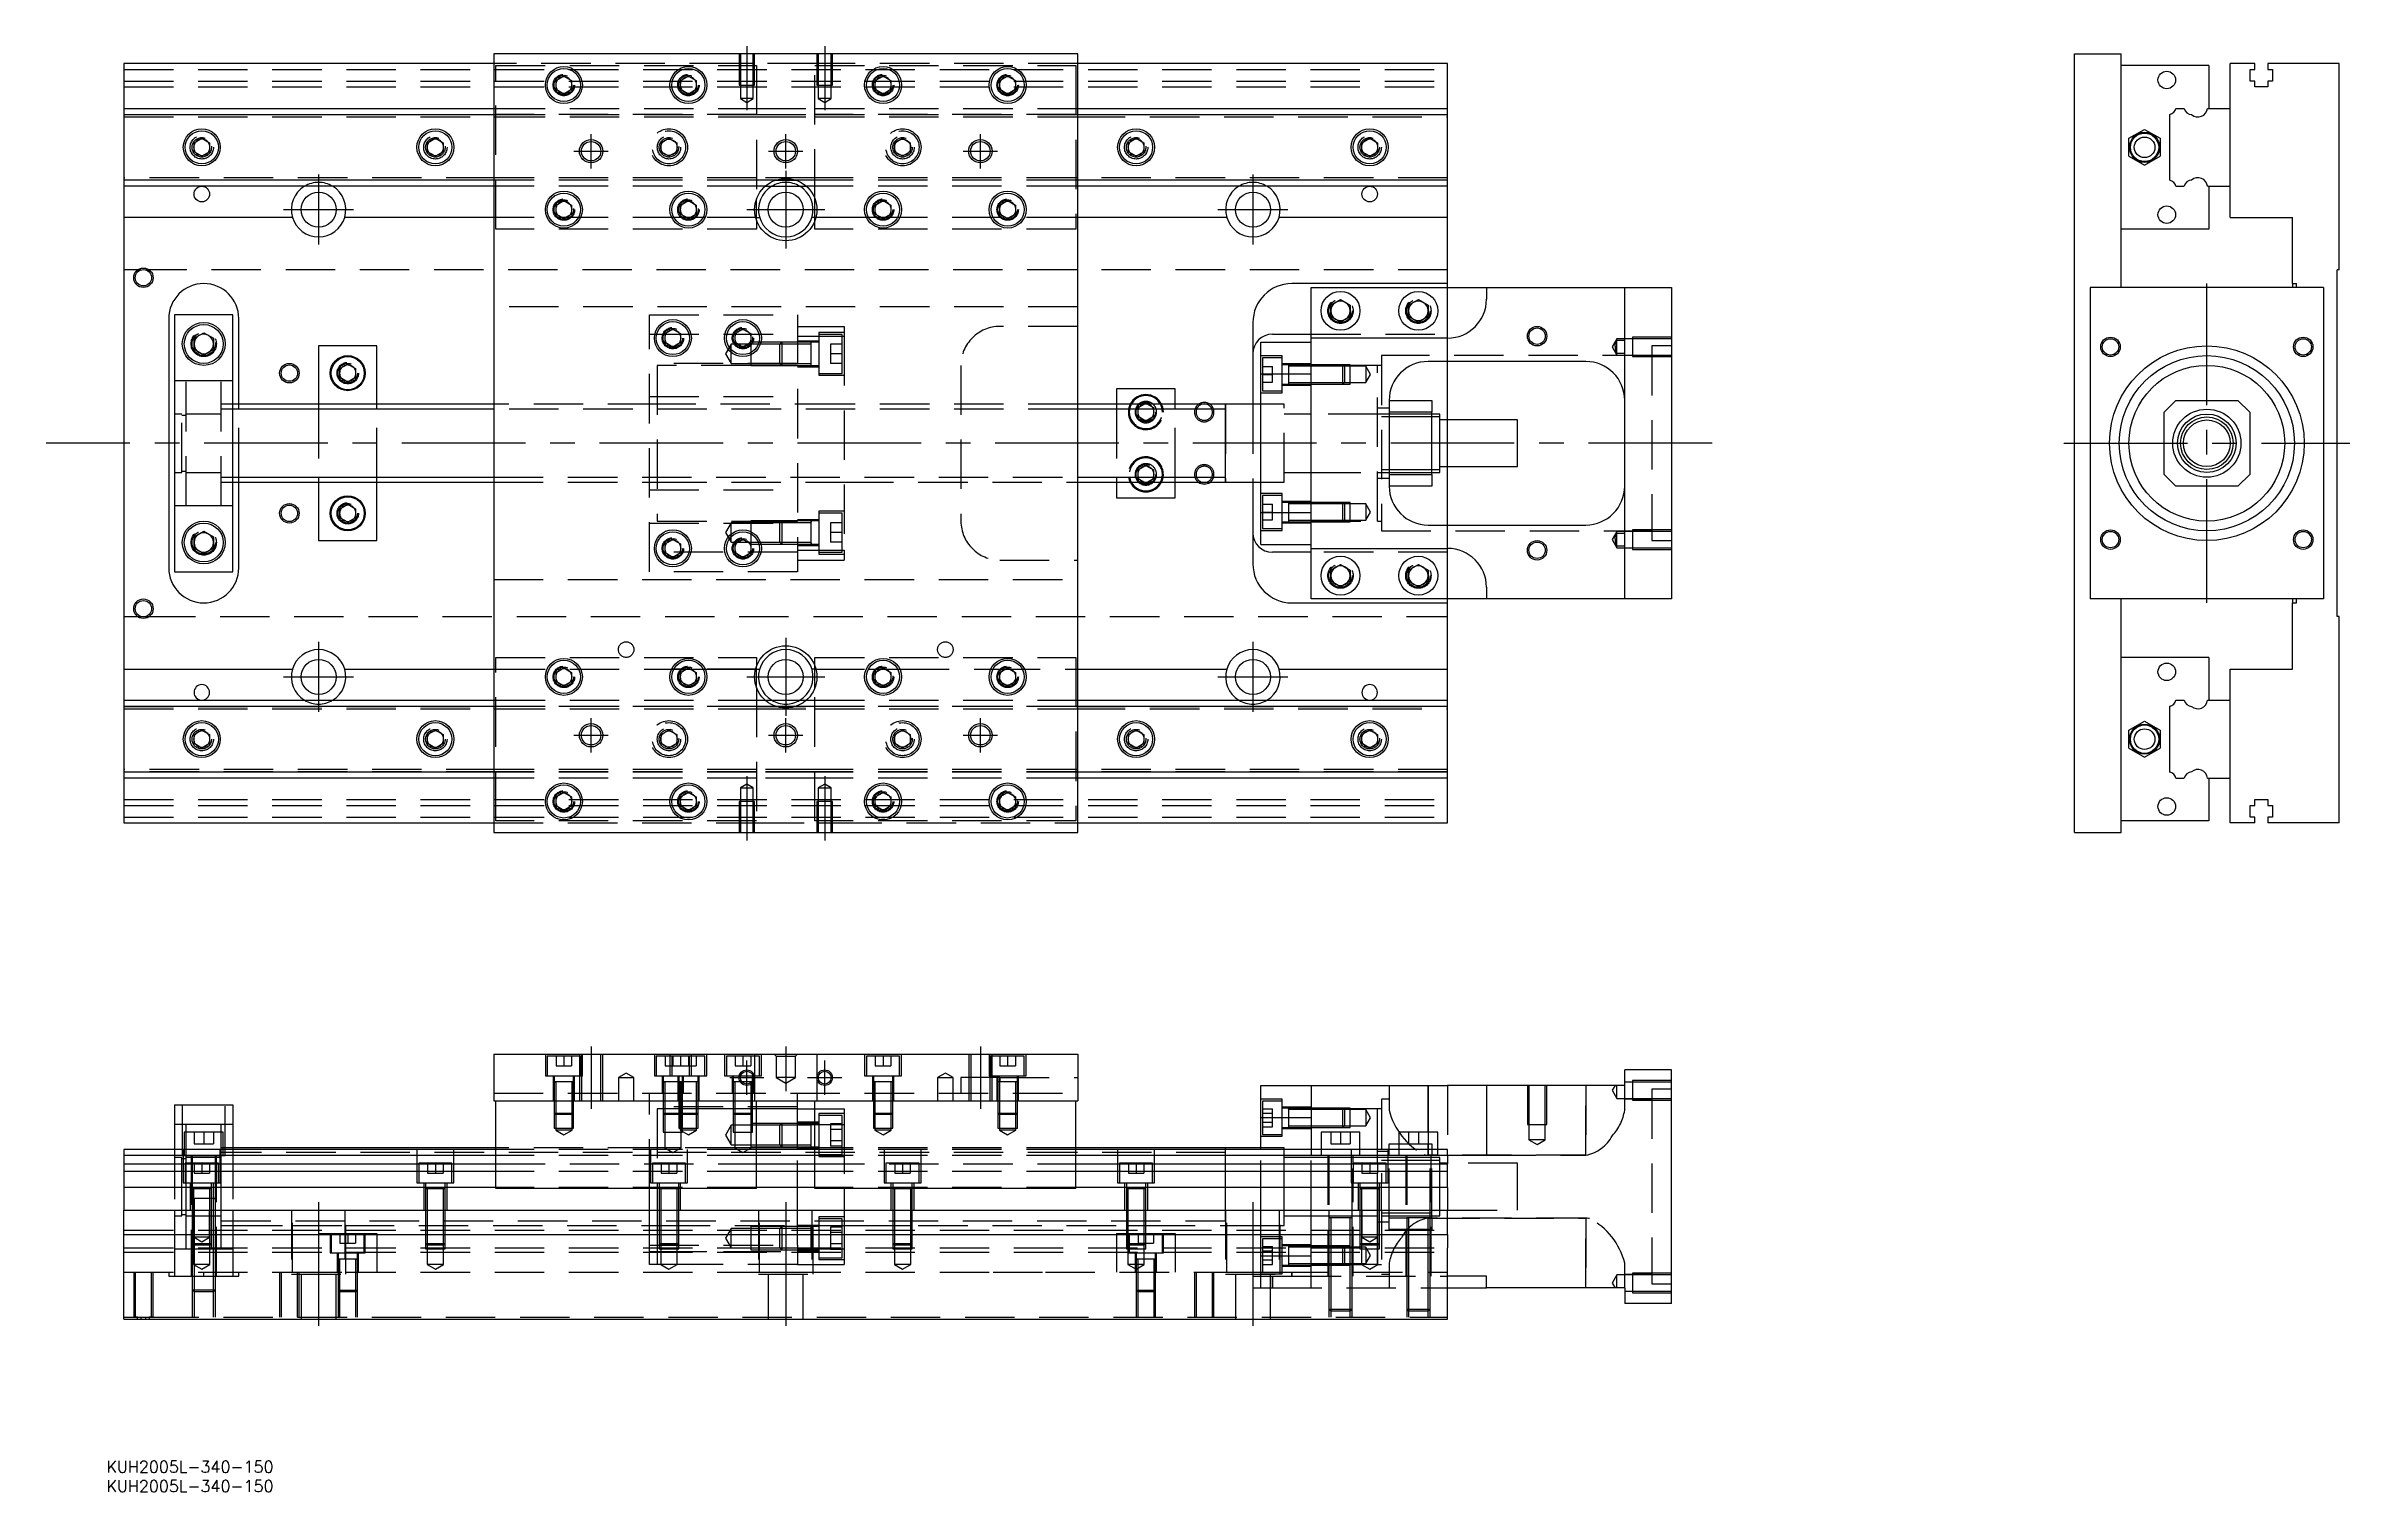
# Model space of a CAD drawing. Extents: x -20 to 572, y -269 to 102.
import ezdxf

# ---------------------------------------------------------------- set-up
doc = ezdxf.new("R2010")
doc.units = 0
doc.linetypes.add('CENTER', pattern=[50.8, 31.75, -6.35, 6.35, -6.35])
doc.linetypes.add('DASHED', pattern=[19.05, 12.7, -6.35])
doc.layers.get('0').update_dxf_attribs({"linetype": 'CONTINUOUS'})
doc.layers.add('CENTER', color=1, linetype='CENTER')
doc.styles.get("Standard").update_dxf_attribs({"font": 'txt.shx', "height": 3, "bigfont": 'bigfont.shx'})

# ---------------------------------------------------------------- blocks, each defined once
blk = doc.blocks.new('*U3')
at = {"color": 7, "linetype": 'CONTINUOUS'}
blk.add_text('KUH2005L-340-150', height=3, dxfattribs=at).set_placement((-4.51, -269.33))
blk = doc.blocks.new('*U4')
at = {"color": 7, "linetype": 'CONTINUOUS'}
blk.add_text('KUH2005L-340-150', height=3, dxfattribs=at).set_placement((-4.51, -264.37))

msp = doc.modelspace()

# ---------------------------------------------------------------- linework, layer by layer
at = {"color": 7, "linetype": 'CONTINUOUS'}
for p, q in [((0, 97.5), (0, 86)), ((95, 97.5), (0, 97.5)), ((245, 100), (95, 100)), ((95, 100), (95, -100)), ((245, -100), (245, 100)), ((340, 97.5), (245, 97.5)), ((340, 86), (340, 97.5)), ((501.04, -100), (501.04, 100)), ((501.04, 100), (513.04, 100)), ((513.04, 40), (513.04, 100)), ((535.54, 97), (513.04, 97)), ((535.54, 97), (535.54, 86)), ((541.04, 86), (541.04, 97.5)), ((547.34, 97.5), (541.04, 97.5)), ((546.19, 96), (547.34, 96)), ((546.19, 93), (546.19, 96)), ((547.34, 96), (547.34, 97.5)), ((550.74, 97.5), (550.74, 96)), ((569.04, 97.5), (550.74, 97.5)), ((550.74, 96), (551.89, 96)), ((551.89, 96), (551.89, 93)), ((569.04, 44.5), (569.04, 97.5)), ((111, 93.1547), (113, 94.309402)), ((111, 90.8453), (111, 93.1547)), ((113, 89.690598), (111, 90.8453)), ((113, 94.309402), (115, 93.1547)), ((115, 90.8453), (113, 89.690598)), ((115, 93.1547), (115, 90.8453)), ((143, 93.1547), (145, 94.309402)), ((143, 90.8453), (143, 93.1547)), ((145, 89.690598), (143, 90.8453)), ((145, 94.309402), (147, 93.1547)), ((147, 90.8453), (145, 89.690598)), ((147, 93.1547), (147, 90.8453)), ((193, 93.1547), (195, 94.309402)), ((193, 90.8453), (193, 93.1547)), ((195, 89.690598), (193, 90.8453)), ((195, 94.309402), (197, 93.1547)), ((197, 90.8453), (195, 89.690598)), ((197, 93.1547), (197, 90.8453)), ((225, 93.1547), (227, 94.309402)), ((225, 90.8453), (225, 93.1547)), ((227, 89.690598), (225, 90.8453)), ((227, 94.309402), (229, 93.1547)), ((229, 90.8453), (227, 89.690598)), ((229, 93.1547), (229, 90.8453)), ((547.34, 93), (546.19, 93)), ((547.34, 91.5), (547.34, 93)), ((550.74, 91.5), (547.34, 91.5)), ((550.74, 93), (550.74, 91.5)), ((551.89, 93), (550.74, 93)), ((0, 86), (0, 84.460392)), ((0, 86), (95, 86)), ((0, 84.460392), (0, 67.539608)), ((0, 84.460392), (95, 84.460392)), ((245, 86), (340, 86)), ((245, 84.460392), (340, 84.460392)), ((340, 84.460392), (340, 86)), ((340, 67.539608), (340, 84.460392)), ((525.54, 67.539608), (525.54, 84.460392)), ((527.079608, 86), (529.200392, 86)), ((535.221934, 86), (541.04, 86)), ((541.04, 66), (541.04, 86)), ((541.04, 66), (541.04, 86)), ((18, 77.1547), (20, 78.309402)), ((18, 74.8453), (18, 77.1547)), ((20, 78.309402), (22, 77.1547)), ((22, 77.1547), (22, 74.8453)), ((78, 77.1547), (80, 78.309402)), ((78, 74.8453), (78, 77.1547)), ((80, 78.309402), (82, 77.1547)), ((82, 77.1547), (82, 74.8453)), ((258, 77.1547), (260, 78.309402)), ((258, 74.8453), (258, 77.1547)), ((260, 78.309402), (262, 77.1547)), ((262, 77.1547), (262, 74.8453)), ((318, 77.1547), (320, 78.309402)), ((318, 74.8453), (318, 77.1547)), ((320, 78.309402), (322, 77.1547)), ((322, 77.1547), (322, 74.8453)), ((515.040002, 78.309401), (519.040002, 80.618802)), ((515.040002, 73.690599), (515.040002, 78.309401)), ((519.040002, 80.618802), (523.040002, 78.309401)), ((523.040002, 78.309401), (523.040002, 73.690599)), ((20, 73.690598), (18, 74.8453)), ((22, 74.8453), (20, 73.690598)), ((80, 73.690598), (78, 74.8453)), ((82, 74.8453), (80, 73.690598)), ((260, 73.690598), (258, 74.8453)), ((262, 74.8453), (260, 73.690598)), ((320, 73.690598), (318, 74.8453)), ((322, 74.8453), (320, 73.690598)), ((515.040002, 73.690599), (519.040002, 71.381198)), ((519.040002, 71.381198), (523.040002, 73.690599)), ((95, 67.539608), (0, 67.539608)), ((0, 67.539608), (0, 66)), ((95, 66), (0, 66)), ((0, 66), (0, 58)), ((164.708497, 66), (175.291503, 66)), ((167.325246, 67.539608), (172.674754, 67.539608)), ((340, 67.539608), (245, 67.539608)), ((340, 66), (245, 66)), ((340, 66), (340, 67.539608)), ((340, 58), (340, 66)), ((527.079608, 66), (529.200392, 66)), ((535.221934, 66), (541.04, 66)), ((535.54, 66), (535.54, 55)), ((541.04, 58), (541.04, 66)), ((111, 61.1547), (113, 62.309402)), ((111, 58.8453), (111, 61.1547)), ((113, 62.309402), (115, 61.1547)), ((115, 61.1547), (115, 58.8453)), ((143, 61.1547), (145, 62.309402)), ((143, 58.8453), (143, 61.1547)), ((145, 62.309402), (147, 61.1547)), ((147, 61.1547), (147, 58.8453)), ((162.5, 57.216118), (162.5, 62.783882)), ((177.5, 57.216118), (177.5, 62.783882)), ((193, 61.1547), (195, 62.309402)), ((193, 58.8453), (193, 61.1547)), ((195, 62.309402), (197, 61.1547)), ((197, 61.1547), (197, 58.8453)), ((225, 61.1547), (227, 62.309402)), ((225, 58.8453), (225, 61.1547)), ((227, 62.309402), (229, 61.1547)), ((229, 61.1547), (229, 58.8453)), ((43.291796, 58), (0, 58)), ((0, 58), (0, -58)), ((95, 58), (56.708204, 58)), ((113, 57.690598), (111, 58.8453)), ((115, 58.8453), (113, 57.690598)), ((145, 57.690598), (143, 58.8453)), ((147, 58.8453), (145, 57.690598)), ((162.5, 58), (163.291796, 58)), ((177.5, 58), (176.708204, 58)), ((195, 57.690598), (193, 58.8453)), ((197, 58.8453), (195, 57.690598)), ((227, 57.690598), (225, 58.8453)), ((229, 58.8453), (227, 57.690598)), ((283.291796, 58), (245, 58)), ((340, 58), (296.708204, 58)), ((340, 41), (340, 58)), ((535.54, 55), (513.04, 55)), ((541.04, 58), (557.04, 58)), ((557.04, 41), (557.04, 58)), ((569.04, 44.5), (568.54, 44.5)), ((568.54, -44.5), (568.54, 44.5)), ((340, 41), (300, 41)), ((305, 27), (305, 40)), ((305, 40), (350, 40)), ((310, 35.443376), (312.5, 36.886752)), ((312.5, 36.886752), (315, 35.443376)), ((330, 35.443376), (332.5, 36.886752)), ((332.5, 36.886752), (335, 35.443376)), ((340, 40), (340, 41)), ((350, 40), (350, 37)), ((350, 40), (385.5, 40)), ((385.5, -40), (385.5, 40)), ((385.5, 40), (397.5, 40)), ((397.5, 40), (397.5, -40)), ((505.04, 40), (505.04, -40)), ((565.04, 40), (505.04, 40)), ((557.04, 41), (558.04, 41)), ((557.04, 41), (557.04, 40)), ((558.04, 40), (558.04, 41)), ((565.04, 40), (565.04, -40)), ((11.5, 32), (11.5, -32)), ((28, 33), (13, 33)), ((13, 33), (13, -33)), ((28, -33), (28, 33)), ((29.5, 10), (29.5, 32)), ((290, 31), (290, 10)), ((310, 32.556624), (310, 35.443376)), ((312.5, 31.113248), (310, 32.556624)), ((315, 32.556624), (312.5, 31.113248)), ((315, 35.443376), (315, 32.556624)), ((330, 32.556624), (330, 35.443376)), ((332.5, 31.113248), (330, 32.556624)), ((335, 32.556624), (332.5, 31.113248)), ((335, 35.443376), (335, 32.556624)), ((18, 26.943376), (20.5, 28.386752)), ((18, 24.056624), (18, 26.943376)), ((20.5, 22.613248), (18, 24.056624)), ((20.5, 28.386752), (23, 26.943376)), ((23, 24.056624), (20.5, 22.613248)), ((23, 26.943376), (23, 24.056624)), ((50, 25), (50, 10)), ((65, 25), (50, 25)), ((65, 10), (65, 25)), ((139, 28.1547), (141, 29.309402)), ((139, 25.8453), (139, 28.1547)), ((141, 24.690598), (139, 25.8453)), ((141, 29.309402), (143, 28.1547)), ((143, 25.8453), (141, 24.690598)), ((143, 28.1547), (143, 25.8453)), ((157, 28.1547), (159, 29.309402)), ((157, 25.8453), (157, 28.1547)), ((159, 24.690598), (157, 25.8453)), ((159, 29.309402), (161, 28.1547)), ((161, 25.8453), (159, 24.690598)), ((161, 28.1547), (161, 25.8453)), ((292, 17.78342), (292, 26)), ((292, 26), (305, 26)), ((295, 28), (305, 28)), ((340, 27), (305, 27)), ((305, 17.78342), (305, 27)), ((55.5, 19.1547), (57.5, 20.309402)), ((55.5, 16.8453), (55.5, 19.1547)), ((57.5, 20.309402), (59.5, 19.1547)), ((59.5, 19.1547), (59.5, 16.8453)), ((292, 17.78342), (305, 17.78342)), ((292, -17.78342), (292, 17.78342)), ((305, -17.78342), (305, 17.78342)), ((305, -17.78342), (305, 17.78342)), ((375.5, 21), (335, 21)), ((340, 6), (340, 21)), ((57.5, 15.690598), (55.5, 16.8453)), ((59.5, 16.8453), (57.5, 15.690598)), ((255, 14), (255, 10)), ((270, 14), (255, 14)), ((270, 10), (270, 14)), ((95, 10), (28, 10)), ((283, 10), (245, 10)), ((261.964102, 10), (262.5, 10.309402)), ((262.5, 10.309402), (263.035898, 10)), ((283, -10), (283, 10)), ((292, 10), (283, 10)), ((325, 6.75), (323, 6.75)), ((325, 11), (336, 11)), ((325, 11), (325, -11)), ((336, 8), (325, 8)), ((336, 6.75), (325, 6.75)), ((336, 11), (336, 8)), ((336, -8), (336, 8)), ((338, 7.5), (336, 7.5)), ((338, 6.75), (336, 6.75)), ((338, -7.5), (338, 7.5)), ((358, 6), (338, 6)), ((358, -6), (358, 6)), ((527.04, 11), (524.04, 8)), ((524.04, -8), (524.04, 8)), ((527.04, 11), (543.04, 11)), ((546.04, 8), (543.04, 11)), ((546.04, 8), (546.04, -8)), ((28, -10), (95, -10)), ((29.5, -32), (29.5, -10)), ((50, -10), (50, -25)), ((65, -25), (65, -10)), ((245, -10), (283, -10)), ((255, -10), (255, -14)), ((262.5, -10.309402), (261.964102, -10)), ((263.035898, -10), (262.5, -10.309402)), ((270, -14), (270, -10)), ((283, -10), (292, -10)), ((290, -10), (290, -31)), ((323, -6.75), (325, -6.75)), ((325, -6.75), (336, -6.75)), ((325, -8), (336, -8)), ((336, -11), (325, -11)), ((336, -6.75), (338, -6.75)), ((336, -7.5), (338, -7.5)), ((336, -8), (336, -11)), ((338, -6), (358, -6)), ((340, -21), (340, -6)), ((524.04, -8), (527.04, -11)), ((543.04, -11), (527.04, -11)), ((543.04, -11), (546.04, -8)), ((55.5, -16.8453), (57.5, -15.690598)), ((55.5, -19.1547), (55.5, -16.8453)), ((57.5, -15.690598), (59.5, -16.8453)), ((59.5, -16.8453), (59.5, -19.1547)), ((255, -14), (270, -14)), ((18, -24.056624), (20.5, -22.613248)), ((20.5, -22.613248), (23, -24.056624)), ((57.5, -20.309402), (55.5, -19.1547)), ((59.5, -19.1547), (57.5, -20.309402)), ((292, -17.78342), (305, -17.78342)), ((292, -26), (292, -17.78342)), ((305, -27), (305, -17.78342)), ((335, -21), (375.5, -21)), ((18, -26.943376), (18, -24.056624)), ((20.5, -28.386752), (18, -26.943376)), ((23, -26.943376), (20.5, -28.386752)), ((23, -24.056624), (23, -26.943376)), ((50, -25), (65, -25)), ((139, -25.8453), (141, -24.690598)), ((139, -28.1547), (139, -25.8453)), ((141, -29.309402), (139, -28.1547)), ((141, -24.690598), (143, -25.8453)), ((143, -28.1547), (141, -29.309402)), ((143, -25.8453), (143, -28.1547)), ((157, -25.8453), (159, -24.690598)), ((157, -28.1547), (157, -25.8453)), ((159, -29.309402), (157, -28.1547)), ((159, -24.690598), (161, -25.8453)), ((161, -28.1547), (159, -29.309402)), ((161, -25.8453), (161, -28.1547)), ((176.5, -25.949678), (176.5, -25.94865)), ((292, -26), (305, -26)), ((305, -28), (295, -28)), ((305, -27), (340, -27)), ((305, -40), (305, -27)), ((508.14, -24.499994), (508.14, -24.500852)), ((13, -33), (28, -33)), ((310, -32.556624), (312.5, -31.113248)), ((310, -35.443376), (310, -32.556624)), ((312.5, -36.886752), (310, -35.443376)), ((312.5, -31.113248), (315, -32.556624)), ((315, -35.443376), (312.5, -36.886752)), ((315, -32.556624), (315, -35.443376)), ((330, -32.556624), (332.5, -31.113248)), ((330, -35.443376), (330, -32.556624)), ((332.5, -36.886752), (330, -35.443376)), ((332.5, -31.113248), (335, -32.556624)), ((335, -35.443376), (332.5, -36.886752)), ((335, -32.556624), (335, -35.443376)), ((300, -41), (340, -41)), ((350, -40), (305, -40)), ((340, -41), (340, -40)), ((340, -58), (340, -41)), ((350, -37), (350, -40)), ((385.5, -40), (350, -40)), ((397.5, -40), (385.5, -40)), ((565.04, -40), (505.04, -40)), ((513.04, -100), (513.04, -40)), ((557.04, -40), (557.04, -41)), ((557.04, -58), (557.04, -41)), ((557.04, -41), (558.04, -41)), ((558.04, -41), (558.04, -40)), ((569.04, -44.5), (568.54, -44.5)), ((569.04, -97.5), (569.04, -44.5)), ((0, -58), (0, -66)), ((0, -58), (43.291796, -58)), ((56.708204, -58), (95, -58)), ((111, -58.8453), (113, -57.690598)), ((111, -61.1547), (111, -58.8453)), ((113, -57.690598), (115, -58.8453)), ((115, -58.8453), (115, -61.1547)), ((143, -58.8453), (145, -57.690598)), ((143, -61.1547), (143, -58.8453)), ((145, -57.690598), (147, -58.8453)), ((147, -58.8453), (147, -61.1547)), ((162.5, -62.783882), (162.5, -57.216118)), ((162.5, -58), (163.291796, -58)), ((177.5, -58), (176.708204, -58)), ((177.5, -62.783882), (177.5, -57.216118)), ((193, -58.8453), (195, -57.690598)), ((193, -61.1547), (193, -58.8453)), ((195, -57.690598), (197, -58.8453)), ((197, -58.8453), (197, -61.1547)), ((225, -58.8453), (227, -57.690598)), ((225, -61.1547), (225, -58.8453)), ((227, -57.690598), (229, -58.8453)), ((229, -58.8453), (229, -61.1547)), ((245, -58), (283.291796, -58)), ((296.708204, -58), (340, -58)), ((340, -66), (340, -58)), ((535.54, -55), (513.04, -55)), ((535.54, -55), (535.54, -66)), ((541.04, -66), (541.04, -58)), ((541.04, -58), (557.04, -58)), ((113, -62.309402), (111, -61.1547)), ((115, -61.1547), (113, -62.309402)), ((145, -62.309402), (143, -61.1547)), ((147, -61.1547), (145, -62.309402)), ((195, -62.309402), (193, -61.1547)), ((197, -61.1547), (195, -62.309402)), ((227, -62.309402), (225, -61.1547)), ((229, -61.1547), (227, -62.309402)), ((0, -66), (0, -67.539608)), ((0, -66), (95, -66)), ((0, -67.539608), (95, -67.539608)), ((0, -67.539608), (0, -84.460392)), ((164.708497, -66), (175.291503, -66)), ((167.325246, -67.539608), (172.674754, -67.539608)), ((245, -66), (340, -66)), ((245, -67.539608), (340, -67.539608)), ((340, -67.539608), (340, -66)), ((340, -84.460392), (340, -67.539608)), ((525.54, -84.460392), (525.54, -67.539608)), ((527.079608, -66), (529.200392, -66)), ((535.221934, -66), (541.04, -66)), ((541.04, -86), (541.04, -66)), ((541.04, -86), (541.04, -66)), ((18, -74.8453), (20, -73.690598)), ((18, -77.1547), (18, -74.8453)), ((20, -73.690598), (22, -74.8453)), ((22, -74.8453), (22, -77.1547)), ((78, -74.8453), (80, -73.690598)), ((78, -77.1547), (78, -74.8453)), ((80, -73.690598), (82, -74.8453)), ((82, -74.8453), (82, -77.1547)), ((258, -74.8453), (260, -73.690598)), ((258, -77.1547), (258, -74.8453)), ((260, -73.690598), (262, -74.8453)), ((262, -74.8453), (262, -77.1547)), ((318, -74.8453), (320, -73.690598)), ((318, -77.1547), (318, -74.8453)), ((320, -73.690598), (322, -74.8453)), ((322, -74.8453), (322, -77.1547)), ((515.040002, -73.690599), (519.040002, -71.381198)), ((515.040002, -78.309401), (515.040002, -73.690599)), ((519.040002, -71.381198), (523.040002, -73.690599)), ((523.040002, -73.690599), (523.040002, -78.309401)), ((20, -78.309402), (18, -77.1547)), ((22, -77.1547), (20, -78.309402)), ((80, -78.309402), (78, -77.1547)), ((82, -77.1547), (80, -78.309402)), ((260, -78.309402), (258, -77.1547)), ((262, -77.1547), (260, -78.309402)), ((320, -78.309402), (318, -77.1547)), ((322, -77.1547), (320, -78.309402)), ((515.040002, -78.309401), (519.040002, -80.618802)), ((519.040002, -80.618802), (523.040002, -78.309401)), ((95, -84.460392), (0, -84.460392)), ((0, -84.460392), (0, -86)), ((95, -86), (0, -86)), ((0, -86), (0, -97.5)), ((340, -84.460392), (245, -84.460392)), ((340, -86), (245, -86)), ((340, -86), (340, -84.460392)), ((340, -97.5), (340, -86)), ((527.079608, -86), (529.200392, -86)), ((535.221934, -86), (541.04, -86)), ((535.54, -86), (535.54, -97)), ((541.04, -97.5), (541.04, -86)), ((111, -90.8453), (113, -89.690598)), ((111, -93.1547), (111, -90.8453)), ((113, -94.309402), (111, -93.1547)), ((113, -89.690598), (115, -90.8453)), ((115, -93.1547), (113, -94.309402)), ((115, -90.8453), (115, -93.1547)), ((143, -90.8453), (145, -89.690598)), ((143, -93.1547), (143, -90.8453)), ((145, -94.309402), (143, -93.1547)), ((145, -89.690598), (147, -90.8453)), ((147, -93.1547), (145, -94.309402)), ((147, -90.8453), (147, -93.1547)), ((193, -90.8453), (195, -89.690598)), ((193, -93.1547), (193, -90.8453)), ((195, -94.309402), (193, -93.1547)), ((195, -89.690598), (197, -90.8453)), ((197, -93.1547), (195, -94.309402)), ((197, -90.8453), (197, -93.1547)), ((225, -90.8453), (227, -89.690598)), ((225, -93.1547), (225, -90.8453)), ((227, -94.309402), (225, -93.1547)), ((227, -89.690598), (229, -90.8453)), ((229, -93.1547), (227, -94.309402)), ((229, -90.8453), (229, -93.1547)), ((546.19, -93), (547.34, -93)), ((546.19, -96), (546.19, -93)), ((547.34, -91.5), (550.74, -91.5)), ((547.34, -93), (547.34, -91.5)), ((550.74, -91.5), (550.74, -93)), ((550.74, -93), (551.89, -93)), ((551.89, -93), (551.89, -96)), ((0, -97.5), (95, -97.5)), ((95, -100), (245, -100)), ((245, -97.5), (340, -97.5)), ((501.04, -100), (513.04, -100)), ((535.54, -97), (513.04, -97)), ((547.34, -97.5), (541.04, -97.5)), ((547.34, -96), (546.19, -96)), ((547.34, -97.5), (547.34, -96)), ((550.74, -96), (550.74, -97.5)), ((551.89, -96), (550.74, -96)), ((569.04, -97.5), (550.74, -97.5)), ((95, -156.93), (95, -168.93)), ((95, -156.93), (245, -156.93)), ((245, -156.93), (245, -168.93)), ((158.770162, -164.03), (158.32967, -164.03)), ((161.500006, -164.03), (161.229838, -164.03)), ((292, -173.14658), (292, -164.93)), ((292, -164.93), (305, -164.93)), ((305, -164.93), (340, -164.93)), ((305, -164.93), (305, -181.43)), ((350, -164.93), (340, -164.93)), ((350, -164.93), (350, -182.93)), ((385.5, -164.93), (350, -164.93)), ((385.5, -164.93), (385.5, -160.93)), ((397.5, -160.93), (385.5, -160.93)), ((397.5, -220.93), (397.5, -160.93)), ((13, -169.93), (28, -169.93)), ((13, -169.93), (13, -181.43)), ((28, -169.93), (28, -181.43)), ((95, -168.93), (245, -168.93)), ((95.5, -191.43), (95.5, -168.93)), ((162.5, -191.43), (162.5, -168.93)), ((173, -181.43), (173, -168.93)), ((173, -170.93), (177.5, -170.93)), ((177.5, -191.43), (177.5, -168.93)), ((244.5, -191.43), (244.5, -168.93)), ((299.1, -170.752326), (299.1, -170.753182)), ((292, -173.14658), (305, -173.14658)), ((292, -181.43), (292, -173.14658)), ((317.5, -176.93), (307.5, -176.93)), ((307.5, -176.93), (307.5, -181.43)), ((317.5, -181.43), (317.5, -176.93)), ((337.5, -176.93), (327.5, -176.93)), ((327.5, -176.93), (327.5, -181.43)), ((337.5, -181.43), (337.5, -176.93)), ((0, -181.43), (0, -182.969608)), ((95.5, -181.43), (0, -181.43)), ((95.5, -182.969608), (0, -182.969608)), ((0, -182.969608), (0, -185.090392)), ((95.5, -180.93), (28, -180.93)), ((177.5, -181.43), (162.5, -181.43)), ((177.5, -182.969608), (162.5, -182.969608)), ((283, -180.93), (244.5, -180.93)), ((340, -181.43), (244.5, -181.43)), ((340, -182.969608), (244.5, -182.969608)), ((283, -180.93), (282.995, -180.93)), ((283, -180.930502), (283, -180.93)), ((283.005, -180.93), (283, -180.93)), ((292, -180.93), (283, -180.93)), ((283, -181.43), (283, -180.93)), ((340, -182.969608), (340, -181.43)), ((350, -182.93), (340, -182.93)), ((340, -182.969608), (340, -185.090392)), ((0, -185.090392), (95.5, -185.090392)), ((0, -185.090392), (0, -187.000532)), ((95.5, -187.000532), (0, -187.000532)), ((0, -187.000532), (0, -191.111934)), ((162.5, -185.090392), (177.5, -185.090392)), ((177.5, -187.000532), (162.5, -187.000532)), ((244.5, -185.090392), (340, -185.090392)), ((340, -187.000532), (244.5, -187.000532)), ((340, -187.000532), (340, -185.090392)), ((340, -191.111934), (340, -187.000532)), ((0, -191.111934), (0, -196.93)), ((95.5, -191.111934), (0, -191.111934)), ((17.9, -193.93), (17.499994, -193.93)), ((22.5, -193.93), (22.1, -193.93)), ((23.500006, -193.93), (22.5, -193.93)), ((162.5, -191.43), (95.5, -191.43)), ((177.5, -191.111934), (162.5, -191.111934)), ((244.5, -191.43), (177.5, -191.43)), ((340, -191.111934), (244.5, -191.111934)), ((340, -191.111934), (340, -196.93)), ((0, -196.93), (340, -196.93)), ((0, -203.23), (0, -196.93)), ((184.5, -199.68), (185, -199.68)), ((340, -203.23), (340, -196.93)), ((0, -203.23), (340, -203.23)), ((0, -206.63), (0, -203.23)), ((0, -224.93), (0, -206.63)), ((340, -203.23), (340, -206.63)), ((340, -224.93), (340, -206.63)), ((350, -213.93), (340, -213.93)), ((340, -216.93), (350, -216.93)), ((350, -216.93), (350, -213.93)), ((385.5, -216.93), (350, -216.93)), ((385.5, -216.93), (385.5, -220.93)), ((397.5, -220.93), (385.5, -220.93)), ((0, -224.93), (340, -224.93))]:
    msp.add_line(p, q, dxfattribs=at)
at = {"color": 3, "linetype": 'DASHED'}
for p, q in [((0, 96), (340, 96)), ((158.000006, 97.5), (95, 97.5)), ((95.5, 55), (95.5, 97)), ((95.5, 97), (162.5, 97)), ((158.000006, 100), (158.000006, 92)), ((161.999994, 97.5), (158.000006, 97.5)), ((158.35, 100), (158.35, 92)), ((161.65, 92), (161.65, 100)), ((161.999994, 92), (161.999994, 100)), ((178.000006, 97.5), (161.999994, 97.5)), ((162.5, 97), (162.5, 62.783882)), ((177.5, 97), (244.5, 97)), ((177.5, 62.783882), (177.5, 97)), ((178.000006, 100), (178.000006, 92)), ((181.999994, 97.5), (178.000006, 97.5)), ((178.35, 100), (178.35, 92)), ((181.65, 92), (181.65, 100)), ((181.999994, 92), (181.999994, 100)), ((245, 97.5), (181.999994, 97.5)), ((244.5, 97), (244.5, 55)), ((0, 93), (340, 93)), ((0, 91.5), (340, 91.5)), ((158.000006, 92), (161.999994, 92)), ((158.35, 92), (158.35, 88.5)), ((161.65, 88.5), (161.65, 92)), ((178.000006, 92), (181.999994, 92)), ((178.35, 92), (178.35, 88.5)), ((181.65, 88.5), (181.65, 92)), ((192.5, 92), (192.518502, 92.303588)), ((224.5, 92), (224.512884, 92.253488)), ((0, 84.403994), (95.5, 84.403994)), ((0, 83.8), (95.5, 83.8)), ((95, 86), (95.5, 86)), ((95, 84.460392), (95.5, 84.460392)), ((95.5, 86), (162.5, 86)), ((95.5, 84.460392), (162.5, 84.460392)), ((162.5, 84.403994), (95.5, 84.403994)), ((95.5, 83.8), (162.5, 83.8)), ((161.65, 88.5), (158.35, 88.5)), ((158.35, 88.5), (160, 87.547372)), ((160, 87.547372), (161.65, 88.5)), ((162.5, 86), (177.5, 86)), ((162.5, 84.460392), (177.5, 84.460392)), ((162.5, 84.403994), (177.5, 84.403994)), ((162.5, 83.8), (177.5, 83.8)), ((177.5, 86), (244.5, 86)), ((177.5, 84.460392), (244.5, 84.460392)), ((244.5, 84.403994), (177.5, 84.403994)), ((177.5, 83.8), (244.5, 83.8)), ((181.65, 88.5), (178.35, 88.5)), ((178.35, 88.5), (180, 87.547372)), ((180, 87.547372), (181.65, 88.5)), ((244.5, 86), (245, 86)), ((244.5, 84.460392), (245, 84.460392)), ((244.5, 84.403994), (340, 84.403994)), ((244.5, 83.8), (340, 83.8)), ((138, 77.1547), (140, 78.309402)), ((138, 74.8453), (138, 77.1547)), ((140, 78.309402), (142, 77.1547)), ((142, 77.1547), (142, 74.8453)), ((198, 77.1547), (200, 78.309402)), ((198, 74.8453), (198, 77.1547)), ((200, 78.309402), (202, 77.1547)), ((202, 77.1547), (202, 74.8453)), ((22.483582, 76.286038), (22.5, 76)), ((82.483582, 76.286038), (82.5, 76)), ((140, 73.690598), (138, 74.8453)), ((142, 74.8453), (140, 73.690598)), ((142.483582, 76.286038), (142.5, 76)), ((197.5, 76), (197.534018, 76.411016)), ((200, 73.690598), (198, 74.8453)), ((202, 74.8453), (200, 73.690598)), ((262.483582, 76.286038), (262.5, 76)), ((317.5, 76), (317.534018, 76.411016)), ((95.5, 68.2), (0, 68.2)), ((95.5, 67.596006), (0, 67.596006)), ((95.5, 67.539608), (95, 67.539608)), ((95.5, 66), (95, 66)), ((162.5, 68.2), (95.5, 68.2)), ((162.5, 67.596006), (95.5, 67.596006)), ((162.5, 67.539608), (95.5, 67.539608)), ((162.5, 66), (95.5, 66)), ((177.5, 68.2), (162.5, 68.2)), ((177.5, 67.596006), (162.5, 67.596006)), ((167.325246, 67.539608), (162.5, 67.539608)), ((164.708497, 66), (162.5, 66)), ((177.5, 67.539608), (172.674754, 67.539608)), ((177.5, 66), (175.291503, 66)), ((244.5, 68.2), (177.5, 68.2)), ((244.5, 67.596006), (177.5, 67.596006)), ((244.5, 67.539608), (177.5, 67.539608)), ((244.5, 66), (177.5, 66)), ((340, 68.2), (244.5, 68.2)), ((340, 67.596006), (244.5, 67.596006)), ((245, 67.539608), (244.5, 67.539608)), ((245, 66), (244.5, 66)), ((115.483582, 60.286038), (115.5, 60)), ((147.483582, 60.286038), (147.5, 60)), ((192.5, 60), (192.518502, 60.303588)), ((224.5, 60), (224.512884, 60.253488)), ((95.5, 58), (95, 58)), ((162.5, 58), (95.5, 58)), ((162.5, 55), (95.5, 55)), ((141.25, 58), (140.691578, 58)), ((143.112542, 58), (141.25, 58)), ((143.5, 58), (143.112542, 58)), ((144.359688, 58), (143.5, 58)), ((144.464102, 58), (144.359688, 58)), ((145.535898, 58), (144.464102, 58)), ((145.640312, 58), (145.535898, 58)), ((146.5, 58), (145.640312, 58)), ((146.887458, 58), (146.5, 58)), ((148.75, 58), (146.887458, 58)), ((149.308422, 58), (148.75, 58)), ((162.5, 58), (149.308422, 58)), ((162.5, 57.216118), (162.5, 55)), ((190.691578, 58), (177.5, 58)), ((177.5, 55), (177.5, 57.216118)), ((244.5, 55), (177.5, 55)), ((191.25, 58), (190.691578, 58)), ((193.112542, 58), (191.25, 58)), ((193.5, 58), (193.112542, 58)), ((194.359688, 58), (193.5, 58)), ((194.464102, 58), (194.359688, 58)), ((195.535898, 58), (194.464102, 58)), ((195.640312, 58), (195.535898, 58)), ((196.5, 58), (195.640312, 58)), ((196.887458, 58), (196.5, 58)), ((198.75, 58), (196.887458, 58)), ((199.308422, 58), (198.75, 58)), ((244.5, 58), (199.308422, 58)), ((245, 58), (244.5, 58)), ((4.359688, 44.5), (0, 44.5)), ((340, 44.5), (5.640312, 44.5)), ((340, 28), (340, 40)), ((245, 35), (95, 35)), ((135, 33), (173, 33)), ((135, -33), (135, 33)), ((173, 33), (173, -33)), ((173, 30), (185, 30)), ((185, 30), (185, 27.495454)), ((245, 30), (225, 30)), ((309.5, 34), (309.520026, 34.346056)), ((329.5, 34), (329.520026, 34.346056)), ((23.477798, 25.864306), (23.5, 25.5)), ((135, 28), (173, 28)), ((138.5, 27), (138.518502, 27.303588)), ((156, 25.449674), (154.556624, 22.949674)), ((156, 20.449674), (156, 25.449674)), ((157.583494, 25.449674), (156, 25.449674)), ((157.59475, 25.439464), (157.583494, 25.449674)), ((160.416436, 25.449674), (157.583494, 25.449674)), ((160.416506, 25.449674), (160.32061, 25.367214)), ((161, 25.449674), (160.416436, 25.449674)), ((161.268656, 25.949668), (161, 25.949668)), ((161, 25.8453), (161, 25.5)), ((161, 25.5), (161, 25.112542)), ((168.49998, 25.449674), (161, 25.449674)), ((161, 25.112542), (161, 23.25)), ((161.541516, 25.949668), (161.268656, 25.949668)), ((161.483582, 27.286038), (161.5, 27)), ((163.118168, 25.949668), (161.541516, 25.949668)), ((163.632418, 25.949668), (163.118168, 25.949668)), ((168.99998, 25.949668), (163.632418, 25.949668)), ((169, 25.949674), (168.5, 25.449674)), ((168.5, 20.449674), (168.5, 25.449674)), ((173, 25.449674), (168.5, 25.449674)), ((173, 25.949668), (168.999994, 25.949668)), ((169, 25.949674), (169, 19.949674)), ((173, 25.949674), (169, 25.949674)), ((173, 27.495454), (185, 27.495454)), ((178.5, 26.249674), (173, 26.249674)), ((176.505, 25.949674), (173.00002, 25.949674)), ((176.5, 25.449674), (173.00002, 25.449674)), ((178.5, 25.949674), (176.495, 25.949674)), ((176.5, 19.949674), (176.5, 25.949674)), ((178.5, 28.449674), (178.5, 17.449674)), ((185, 28.449674), (178.5, 28.449674)), ((184.5, 27.949674), (178.5, 27.949674)), ((181.5, 25.449674), (181.5, 22.949674)), ((184.5, 25.449674), (181.5, 25.449674)), ((184.5, 17.949674), (184.5, 27.949674)), ((185, 27.495454), (185, -27.495454)), ((305, 28), (340, 28)), ((305, 17.78342), (305, 26)), ((340, 27), (340, 28)), ((340, 21), (340, 27)), ((383.5, 26.848738), (382.287564, 24.748738)), ((382.287564, 24.748738), (383.5, 22.648738)), ((383.016436, 24.911344), (383.060666, 25.226886)), ((383.060666, 25.226886), (383.163852, 25.611128)), ((383.163852, 25.611128), (383.302956, 25.985522)), ((383.302956, 25.985522), (383.5, 26.435254)), ((383.5, 26.435254), (383.5, 26.848738)), ((387.5, 26.848738), (383.5, 26.848738)), ((383.5, 23.06222), (383.5, 26.435794)), ((383.5, 26.435254), (385.5, 26.435254)), ((387.5, 27.248732), (387.5, 22.248742)), ((397.5, 27.248732), (387.5, 27.248732)), ((397.5, 26.848738), (387.5, 26.848738)), ((392.5, 25), (392.5, -25)), ((397.5, 25), (392.5, 25)), ((55, 18), (55.012884, 18.253488)), ((173, 20.5), (135, 20.5)), ((137, 20), (137, -20)), ((161, 20), (137, 20)), ((154.556624, 22.949674), (156, 20.449674)), ((156, 20.449674), (161, 20.449674)), ((161, 23.25), (161, 22.691578)), ((161, 22.691578), (161, 19.949678)), ((161, 20.449674), (168.49998, 20.449674)), ((168.949674, 20), (161, 20)), ((161, 19.949678), (168.99998, 19.949678)), ((168.5, 20.449674), (173, 20.449674)), ((168.5, 20.449674), (169, 19.949674)), ((173, 20), (168.949674, 20)), ((168.999994, 19.949678), (173, 19.949678)), ((169, 19.949674), (173, 19.949674)), ((173, 19.649674), (178.5, 19.649674)), ((173.00002, 20.449674), (176.5, 20.449674)), ((173.00002, 19.949674), (176.505, 19.949674)), ((176.495, 19.949674), (178.5, 19.949674)), ((178.5, 17.949674), (184.5, 17.949674)), ((181.5, 22.949674), (181.5, 20.449674)), ((184.5, 22.949674), (181.5, 22.949674)), ((184.5, 20.449674), (181.5, 20.449674)), ((215, 20), (215, -20)), ((297.5, 22.42767), (292, 22.42767)), ((292.5, 21.92767), (292.5, 13.42767)), ((297.5, 21.92767), (292.5, 21.92767)), ((292.5, 19.67767), (295, 19.67767)), ((295, 17.67767), (295, 19.67767)), ((297.5, 12.92767), (297.5, 22.42767)), ((305, 20.42767), (297.5, 20.42767)), ((299.1, 20.17767), (297.5, 20.17767)), ((299.1, 20.17767), (299.095, 20.17767)), ((299.1, 20.17767), (299.1, 19.92022)), ((299.105, 20.17767), (299.1, 20.17767)), ((304.99998, 20.17767), (299.1, 20.17767)), ((299.1, 19.92022), (299.1, 15.435068)), ((304.99998, 19.77767), (299.1, 19.77767)), ((313.1, 20.17767), (305, 20.17767)), ((313.1, 20.177664), (305, 20.177664)), ((322, 20), (305, 20)), ((313.5, 19.77767), (305, 19.77767)), ((313.1, 15.17767), (313.1, 20.17767)), ((313.5, 19.77767), (313.1, 20.17767)), ((315, 20.177664), (313.10002, 20.177664)), ((313.5, 19.77767), (313.5, 15.57767)), ((315, 19.77767), (313.50002, 19.77767)), ((315, 15.177674), (315, 20.177664)), ((319, 19.77767), (315, 19.77767)), ((319, 19.77767), (319, 15.57767)), ((320.212436, 17.67767), (319, 19.77767)), ((322, -20), (322, 20)), ((323, 20), (322, 20)), ((323, 22.5), (323, -22.5)), ((392.5, 22.5), (323, 22.5)), ((383.5, 22.648738), (383.5, 23.06222)), ((385.5, 23.06222), (383.5, 23.06222)), ((383.5, 22.648738), (387.5, 22.648738)), ((387.5, 22.648738), (397.5, 22.648738)), ((387.5, 22.248742), (397.5, 22.248742)), ((16, 16), (13, 16)), ((16, -16), (16, 16)), ((25, 16), (16, 16)), ((25, -16), (25, 16)), ((28, 16), (25, 16)), ((135, 12), (173, 12)), ((178.5, 17.449674), (185, 17.449674)), ((292, 12.92767), (297.5, 12.92767)), ((292.5, 17.67767), (295, 17.67767)), ((292.5, 15.67767), (295, 15.67767)), ((292.5, 13.42767), (297.5, 13.42767)), ((295, 15.67767), (295, 17.67767)), ((297.5, 15.17767), (299.1, 15.17767)), ((297.5, 14.92767), (305, 14.92767)), ((299.095, 15.17767), (299.1, 15.17767)), ((299.1, 15.57767), (304.99998, 15.57767)), ((299.1, 15.435068), (299.1, 15.17767)), ((299.1, 15.17767), (299.105, 15.17767)), ((299.1, 15.17767), (304.99998, 15.17767)), ((305, 15.57767), (313.5, 15.57767)), ((305, 15.177674), (313.1, 15.177674)), ((305, 15.17767), (313.1, 15.17767)), ((313.1, 15.17767), (313.5, 15.57767)), ((313.10002, 15.177674), (315, 15.177674)), ((313.50002, 15.57767), (315, 15.57767)), ((315, 15.57767), (319, 15.57767)), ((319, 15.57767), (320.212436, 17.67767)), ((14.85, 7.5), (13, 7.5)), ((14.85, -7.5), (14.85, 7.5)), ((16, 7.15), (14.85, 7.15)), ((25, 7.5), (16, 7.5)), ((28, 10), (25, 10)), ((28, 8.75), (25, 8.75)), ((29.5, 8.75), (29.5, 10)), ((29.5, -8.75), (29.5, 8.75)), ((50, 10), (50, 8.75)), ((50, 8.75), (50, -8.75)), ((65, 8.75), (65, 10)), ((65, -8.75), (65, 8.75)), ((137, 10), (95, 10)), ((245, 8.75), (95, 8.75)), ((185, 10), (137, 10)), ((245, 10), (185, 10)), ((255, 10), (255, 8.75)), ((255, 8.75), (255, -8.75)), ((260, 8), (260.018502, 8.303588)), ((260.5, 9.1547), (261.964102, 10)), ((260.5, 8.75), (260.5, 9.1547)), ((260.5, 6.8453), (260.5, 8.75)), ((262.5, 5.690598), (260.5, 6.8453)), ((264.5, 6.8453), (262.5, 5.690598)), ((263.035898, 10), (264.5, 9.1547)), ((264.5, 9.1547), (264.5, 8.75)), ((264.5, 8.75), (264.5, 6.8453)), ((270, 8.75), (270, 10)), ((270, -8.75), (270, 8.75)), ((283, 10), (282.995, 10)), ((283, 10.000006), (283, -10.000006)), ((283.005, 10), (283, 10)), ((290, 10), (290, -10)), ((298, 10), (292, 10)), ((298, -10), (298, 10)), ((305, 7.5), (298, 7.5)), ((322, 7.5), (305, 7.5)), ((325, 9), (322, 9)), ((323, 7.5), (322, 7.5)), ((323, 7.5), (322.995, 7.5)), ((325, 7.5), (323, 7.5)), ((323.005, 7.5), (323, 7.5)), ((336, 7.5), (325, 7.5)), ((340, -6), (340, 6)), ((260.5, -6.8453), (262.5, -5.690598)), ((262.5, -5.690598), (264.5, -6.8453)), ((13, -7.5), (14.85, -7.5)), ((14.85, -7.15), (16, -7.15)), ((16, -7.5), (25, -7.5)), ((25, -8.75), (28, -8.75)), ((25, -10), (28, -10)), ((29.5, -10), (29.5, -8.75)), ((50, -8.75), (50, -10)), ((65, -10), (65, -8.75)), ((95, -8.75), (245, -8.75)), ((95, -10), (137, -10)), ((137, -10), (185, -10)), ((185, -10), (245, -10)), ((255, -8.75), (255, -10)), ((260, -8), (260.018502, -7.696412)), ((260.5, -8.75), (260.5, -6.8453)), ((260.5, -9.1547), (260.5, -8.75)), ((261.964102, -10), (260.5, -9.1547)), ((264.5, -9.1547), (263.035898, -10)), ((264.5, -6.8453), (264.5, -8.75)), ((264.5, -8.75), (264.5, -9.1547)), ((270, -10), (270, -8.75)), ((282.995, -10), (283, -10)), ((283, -10), (283.005, -10)), ((292, -10), (298, -10)), ((298, -7.5), (305, -7.5)), ((305, -7.5), (322, -7.5)), ((322, -7.5), (323, -7.5)), ((322, -9), (325, -9)), ((322.995, -7.5), (323, -7.5)), ((323, -7.5), (325, -7.5)), ((323, -7.5), (323.005, -7.5)), ((325, -7.5), (336, -7.5)), ((13, -16), (16, -16)), ((16, -16), (25, -16)), ((25, -16), (28, -16)), ((55, -18), (55.012884, -17.746512)), ((135, -12), (173, -12)), ((178.5, -17.449674), (178.5, -28.449674)), ((185, -17.449674), (178.5, -17.449674)), ((297.5, -12.92767), (292, -12.92767)), ((292.5, -13.42767), (292.5, -21.92767)), ((297.5, -13.42767), (292.5, -13.42767)), ((292.5, -15.67767), (295, -15.67767)), ((292.5, -17.67767), (295, -17.67767)), ((295, -17.67767), (295, -15.67767)), ((295, -19.67767), (295, -17.67767)), ((297.5, -22.42767), (297.5, -12.92767)), ((305, -14.92767), (297.5, -14.92767)), ((299.1, -15.17767), (297.5, -15.17767)), ((299.1, -15.17767), (299.095, -15.17767)), ((299.1, -15.17767), (299.1, -15.435118)), ((304.99998, -15.17767), (299.1, -15.17767)), ((299.105, -15.17767), (299.1, -15.17767)), ((299.1, -15.435118), (299.1, -19.920272)), ((304.99998, -15.57767), (299.1, -15.57767)), ((313.1, -15.17767), (305, -15.17767)), ((313.1, -15.177674), (305, -15.177674)), ((313.5, -15.57767), (305, -15.57767)), ((313.1, -20.17767), (313.1, -15.17767)), ((313.5, -15.57767), (313.1, -15.17767)), ((315, -15.177674), (313.10002, -15.177674)), ((313.5, -15.57767), (313.5, -19.77767)), ((315, -15.57767), (313.50002, -15.57767)), ((315, -20.177664), (315, -15.177674)), ((319, -15.57767), (315, -15.57767)), ((319, -15.57767), (319, -19.77767)), ((320.212436, -17.67767), (319, -15.57767)), ((319, -19.77767), (320.212436, -17.67767)), ((135, -20.5), (173, -20.5)), ((137, -20), (161, -20)), ((156, -20.449674), (154.556624, -22.949674)), ((154.556624, -22.949674), (156, -25.449674)), ((156, -25.449674), (156, -20.449674)), ((161, -20.449674), (156, -20.449674)), ((161, -19.949678), (161, -22.691578)), ((168.99998, -19.949678), (161, -19.949678)), ((161, -20), (168.949674, -20)), ((168.49998, -20.449674), (161, -20.449674)), ((161, -22.691578), (161, -23.25)), ((161, -23.25), (161, -25.112542)), ((169, -19.949674), (168.5, -20.449674)), ((168.5, -25.449674), (168.5, -20.449674)), ((173, -20.449674), (168.5, -20.449674)), ((168.949674, -20), (173, -20)), ((173, -19.949678), (168.999994, -19.949678)), ((169, -19.949674), (169, -25.949674)), ((173, -19.949674), (169, -19.949674)), ((178.5, -19.649674), (173, -19.649674)), ((176.505, -19.949674), (173.00002, -19.949674)), ((176.5, -20.449674), (173.00002, -20.449674)), ((178.5, -19.949674), (176.495, -19.949674)), ((176.5, -20.29947), (176.5, -19.949674)), ((176.5, -19.949674), (176.5, -20.29947)), ((176.5, -25.599876), (176.5, -20.29947)), ((184.5, -17.949674), (178.5, -17.949674)), ((181.5, -20.449674), (181.5, -22.949674)), ((184.5, -20.449674), (181.5, -20.449674)), ((184.5, -22.949674), (181.5, -22.949674)), ((181.5, -22.949674), (181.5, -25.449674)), ((184.5, -27.949674), (184.5, -17.949674)), ((292, -22.42767), (297.5, -22.42767)), ((292.5, -19.67767), (295, -19.67767)), ((292.5, -21.92767), (297.5, -21.92767)), ((297.5, -20.17767), (299.1, -20.17767)), ((297.5, -20.42767), (305, -20.42767)), ((299.095, -20.17767), (299.1, -20.17767)), ((299.1, -19.77767), (304.99998, -19.77767)), ((299.1, -19.920272), (299.1, -20.17767)), ((299.1, -20.17767), (304.99998, -20.17767)), ((299.1, -20.17767), (299.105, -20.17767)), ((305, -26), (305, -17.78342)), ((305, -19.77767), (313.5, -19.77767)), ((305, -20), (322, -20)), ((305, -20.177664), (313.1, -20.177664)), ((305, -20.17767), (313.1, -20.17767)), ((313.1, -20.17767), (313.5, -19.77767)), ((313.10002, -20.177664), (315, -20.177664)), ((313.50002, -19.77767), (315, -19.77767)), ((315, -19.77767), (319, -19.77767)), ((322, -20), (323, -20)), ((323, -22.5), (392.5, -22.5)), ((340, -27), (340, -21)), ((383.5, -22.648738), (382.287564, -24.748738)), ((383.163852, -23.886348), (383.302956, -23.511954)), ((383.302956, -23.511954), (383.5, -23.06222)), ((383.5, -23.06222), (383.5, -22.648738)), ((387.5, -22.648738), (383.5, -22.648738)), ((383.5, -26.435254), (383.5, -23.06168)), ((383.5, -23.06222), (385.5, -23.06222)), ((387.5, -22.248742), (387.5, -27.248732)), ((397.5, -22.248742), (387.5, -22.248742)), ((397.5, -22.648738), (387.5, -22.648738)), ((17.5, -25.5), (17.520026, -25.153944)), ((173, -28), (135, -28)), ((138.5, -27), (138.518502, -26.696412)), ((156, -25.449674), (157.583654, -25.449674)), ((156.5, -27), (156.518502, -26.696412)), ((157.583654, -25.449674), (160.416258, -25.449674)), ((160.416258, -25.449674), (161, -25.449674)), ((161, -25.112542), (161, -25.5)), ((161, -25.449674), (168.49998, -25.449674)), ((161, -25.5), (161, -25.8453)), ((161, -25.949668), (161.268656, -25.949668)), ((161.268656, -25.949668), (161.541516, -25.949668)), ((161.541516, -25.949668), (163.118168, -25.949668)), ((163.118168, -25.949668), (163.632418, -25.949668)), ((163.632418, -25.949668), (168.99998, -25.949668)), ((168.5, -25.449674), (173, -25.449674)), ((168.5, -25.449674), (169, -25.949674)), ((168.999994, -25.949668), (173, -25.949668)), ((169, -25.949674), (173, -25.949674)), ((173, -26.249674), (178.5, -26.249674)), ((173, -27.495454), (185, -27.495454)), ((173.00002, -25.449674), (176.5, -25.449674)), ((173.00002, -25.949674), (176.505, -25.949674)), ((176.495, -25.949674), (178.5, -25.949674)), ((176.5, -25.949674), (176.5, -25.599876)), ((176.5, -25.599876), (176.5, -25.949674)), ((178.5, -27.949674), (184.5, -27.949674)), ((178.5, -28.449674), (185, -28.449674)), ((184.5, -25.449674), (181.5, -25.449674)), ((185, -27.495454), (185, -30)), ((340, -28), (305, -28)), ((340, -28), (340, -27)), ((340, -40), (340, -28)), ((382.287564, -24.748738), (383.5, -26.848738)), ((383.016436, -24.586132), (383.060666, -24.27059)), ((383.060666, -24.27059), (383.163852, -23.886348)), ((383.5, -26.848738), (383.5, -26.435254)), ((385.5, -26.435254), (383.5, -26.435254)), ((383.5, -26.848738), (387.5, -26.848738)), ((387.5, -26.848738), (397.5, -26.848738)), ((387.5, -27.248732), (397.5, -27.248732)), ((392.5, -25), (397.5, -25)), ((95, -35), (245, -35)), ((173, -33), (135, -33)), ((173, -30), (185, -30)), ((225, -30), (245, -30)), ((309.5, -34), (309.520026, -33.653944)), ((329.5, -34), (329.520026, -33.653944)), ((0, -44.5), (4.359688, -44.5)), ((5.640312, -44.5), (340, -44.5)), ((95, -58), (95.5, -58)), ((95.5, -97), (95.5, -55)), ((95.5, -55), (162.5, -55)), ((95.5, -58), (162.5, -58)), ((162.5, -58), (140.691578, -58)), ((140.691578, -58), (141.25, -58)), ((141.25, -58), (143.112542, -58)), ((143.112542, -58), (143.5, -58)), ((143.5, -58), (144.359688, -58)), ((144.359688, -58), (144.464102, -58)), ((144.464102, -58), (145.535898, -58)), ((145.535898, -58), (145.640312, -58)), ((145.640312, -58), (146.5, -58)), ((146.5, -58), (146.887458, -58)), ((146.887458, -58), (148.75, -58)), ((148.75, -58), (149.308422, -58)), ((149.308422, -58), (162.5, -58)), ((162.5, -55), (162.5, -57.216118)), ((177.5, -55), (244.5, -55)), ((177.5, -57.216118), (177.5, -55)), ((177.5, -58), (191.25, -58)), ((191.25, -58), (193.112542, -58)), ((193.112542, -58), (193.5, -58)), ((193.5, -58), (194.359688, -58)), ((194.359688, -58), (194.464102, -58)), ((194.464102, -58), (195.535898, -58)), ((195.535898, -58), (195.640312, -58)), ((195.640312, -58), (196.5, -58)), ((196.5, -58), (196.887458, -58)), ((196.887458, -58), (198.75, -58)), ((198.75, -58), (199.308422, -58)), ((199.308422, -58), (222.691578, -58)), ((222.691578, -58), (244.5, -58)), ((244.5, -55), (244.5, -97)), ((244.5, -58), (245, -58)), ((110.5, -60), (110.512884, -59.746512)), ((162.5, -62.783882), (162.5, -97)), ((177.5, -97), (177.5, -62.783882)), ((197.483582, -59.713962), (197.5, -60)), ((0, -67.596006), (95.5, -67.596006)), ((0, -68.2), (95.5, -68.2)), ((95, -66), (95.5, -66)), ((95, -67.539608), (95.5, -67.539608)), ((95.5, -66), (162.5, -66)), ((95.5, -67.539608), (162.5, -67.539608)), ((162.5, -67.596006), (95.5, -67.596006)), ((95.5, -68.2), (162.5, -68.2)), ((162.5, -66), (164.708497, -66)), ((162.5, -67.539608), (167.325246, -67.539608)), ((162.5, -67.596006), (177.5, -67.596006)), ((162.5, -68.2), (177.5, -68.2)), ((172.674754, -67.539608), (177.5, -67.539608)), ((175.291503, -66), (177.5, -66)), ((177.5, -66), (244.5, -66)), ((177.5, -67.539608), (244.5, -67.539608)), ((244.5, -67.596006), (177.5, -67.596006)), ((177.5, -68.2), (244.5, -68.2)), ((244.5, -66), (245, -66)), ((244.5, -67.539608), (245, -67.539608)), ((244.5, -67.596006), (340, -67.596006)), ((244.5, -68.2), (340, -68.2)), ((17.5, -76), (17.534018, -75.588984)), ((77.5, -76), (77.534018, -75.588984)), ((138, -74.8453), (140, -73.690598)), ((138, -77.1547), (138, -74.8453)), ((140, -73.690598), (142, -74.8453)), ((142, -74.8453), (142, -77.1547)), ((142.483582, -75.713962), (142.5, -76)), ((198, -74.8453), (200, -73.690598)), ((198, -77.1547), (198, -74.8453)), ((200, -73.690598), (202, -74.8453)), ((202, -74.8453), (202, -77.1547)), ((202.483582, -75.713962), (202.5, -76)), ((262.483582, -75.713962), (262.5, -76)), ((322.483582, -75.713962), (322.5, -76)), ((140, -78.309402), (138, -77.1547)), ((142, -77.1547), (140, -78.309402)), ((200, -78.309402), (198, -77.1547)), ((202, -77.1547), (200, -78.309402)), ((95.5, -83.8), (0, -83.8)), ((95.5, -84.403994), (0, -84.403994)), ((95.5, -84.460392), (95, -84.460392)), ((95.5, -86), (95, -86)), ((162.5, -83.8), (95.5, -83.8)), ((162.5, -84.403994), (95.5, -84.403994)), ((162.5, -84.460392), (95.5, -84.460392)), ((162.5, -86), (95.5, -86)), ((160, -87.547372), (158.35, -88.5)), ((158.35, -88.5), (161.65, -88.5)), ((158.35, -88.5), (158.35, -92)), ((161.65, -88.5), (160, -87.547372)), ((161.65, -92), (161.65, -88.5)), ((177.5, -83.8), (162.5, -83.8)), ((177.5, -84.403994), (162.5, -84.403994)), ((177.5, -84.460392), (162.5, -84.460392)), ((177.5, -86), (162.5, -86)), ((244.5, -83.8), (177.5, -83.8)), ((244.5, -84.403994), (177.5, -84.403994)), ((244.5, -84.460392), (177.5, -84.460392)), ((244.5, -86), (177.5, -86)), ((180, -87.547372), (178.35, -88.5)), ((178.35, -88.5), (181.65, -88.5)), ((178.35, -88.5), (178.35, -92)), ((181.65, -88.5), (180, -87.547372)), ((181.65, -92), (181.65, -88.5)), ((340, -83.8), (244.5, -83.8)), ((340, -84.403994), (244.5, -84.403994)), ((245, -84.460392), (244.5, -84.460392)), ((245, -86), (244.5, -86)), ((0, -91.5), (340, -91.5)), ((0, -93), (340, -93)), ((161.999994, -92), (158.000006, -92)), ((158.000006, -92), (158.000006, -100)), ((158.35, -92), (158.35, -100)), ((161.65, -100), (161.65, -92)), ((161.999994, -100), (161.999994, -92)), ((181.999994, -92), (178.000006, -92)), ((178.000006, -92), (178.000006, -100)), ((178.35, -92), (178.35, -100)), ((181.65, -100), (181.65, -92)), ((181.999994, -100), (181.999994, -92)), ((192.5, -92), (192.518502, -91.696412)), ((229.483582, -91.713962), (229.5, -92)), ((0, -96), (340, -96)), ((95, -97.5), (158.000006, -97.5)), ((162.5, -97), (95.5, -97)), ((158.000006, -97.5), (161.999994, -97.5)), ((161.999994, -97.5), (178.000006, -97.5)), ((244.5, -97), (177.5, -97)), ((178.000006, -97.5), (181.999994, -97.5)), ((181.999994, -97.5), (245, -97.5)), ((108.25, -156.93), (108.25, -162.43)), ((117.25, -157.43), (108.75, -157.43)), ((108.75, -157.43), (108.75, -162.43)), ((111, -157.43), (111, -159.93)), ((113, -157.43), (113, -159.93)), ((115, -157.43), (115, -159.93)), ((117.000006, -156.93), (117.000006, -157.43)), ((117.000006, -157.43), (117.000006, -162.43)), ((117.25, -162.43), (117.25, -157.43)), ((117.5, -156.93), (117.5, -168.93)), ((117.75, -162.43), (117.75, -156.93)), ((122.5, -168.93), (122.5, -156.93)), ((122.999994, -168.93), (122.999994, -156.93)), ((136.25, -156.93), (136.25, -162.43)), ((140.75, -157.43), (136.75, -157.43)), ((136.75, -157.43), (136.75, -162.43)), ((139, -157.43), (139, -159.93)), ((140.25, -156.93), (140.25, -162.43)), ((149.25, -157.43), (140.75, -157.43)), ((140.75, -157.43), (140.75, -162.43)), ((141, -157.43), (141, -159.93)), ((143, -157.43), (143, -159.93)), ((145, -157.43), (145, -159.93)), ((145.25, -162.43), (145.25, -157.43)), ((145.75, -162.43), (145.75, -156.93)), ((147, -157.43), (147, -159.93)), ((149.25, -162.43), (149.25, -157.43)), ((149.75, -162.43), (149.75, -156.93)), ((154.25, -156.93), (154.25, -162.43)), ((163.25, -157.43), (154.75, -157.43)), ((154.75, -157.43), (154.75, -162.43)), ((157, -157.43), (157, -159.93)), ((159, -157.43), (159, -159.93)), ((161, -157.43), (161, -159.93)), ((162, -156.93), (162, -168.93)), ((163.25, -162.43), (163.25, -157.43)), ((163.75, -162.43), (163.75, -156.93)), ((167.5, -157.43), (167, -156.93)), ((167.5, -157.43), (167.5, -162.93)), ((167.5, -157.43), (172.5, -157.43)), ((172.5, -157.43), (173, -156.93)), ((172.5, -162.93), (172.5, -157.43)), ((178, -156.93), (178, -168.93)), ((190.25, -156.93), (190.25, -162.43)), ((199.25, -157.43), (190.75, -157.43)), ((190.75, -157.43), (190.75, -162.43)), ((193, -157.43), (193, -159.93)), ((195, -157.43), (195, -159.93)), ((197, -157.43), (197, -159.93)), ((199.25, -162.43), (199.25, -157.43)), ((199.75, -162.43), (199.75, -156.93)), ((217.000006, -156.93), (217.000006, -168.93)), ((217.5, -156.93), (217.5, -168.93)), ((222.25, -156.93), (222.25, -162.43)), ((222.5, -168.93), (222.5, -156.93)), ((231.25, -157.43), (222.75, -157.43)), ((222.75, -157.43), (222.75, -162.43)), ((222.999994, -157.43), (222.999994, -156.93)), ((222.999994, -162.43), (222.999994, -157.43)), ((225, -157.43), (225, -159.93)), ((227, -157.43), (227, -159.93)), ((229, -157.43), (229, -159.93)), ((231.25, -162.43), (231.25, -157.43)), ((231.75, -162.43), (231.75, -156.93)), ((108.25, -162.43), (117.75, -162.43)), ((110.25, -162.43), (110.25, -168.93)), ((110.5, -162.43), (110.5, -164.03)), ((110.5, -164.025), (110.5, -164.03)), ((110.5, -164.03), (110.757448, -164.03)), ((110.757468, -164.03), (110.5, -164.03)), ((110.5, -164.03), (110.5, -164.035)), ((110.5, -164.03), (110.5, -168.92998)), ((115.242552, -164.03), (110.757468, -164.03)), ((110.9, -164.03), (110.9, -168.92998)), ((111, -159.93), (113, -159.93)), ((113, -159.93), (115, -159.93)), ((115.1, -168.92998), (115.1, -164.03)), ((115.5, -164.03), (115.242552, -164.03)), ((115.242602, -164.03), (115.5, -164.03)), ((115.5, -164.03), (115.5, -162.43)), ((115.5, -164.03), (115.5, -164.025)), ((115.5, -164.035), (115.5, -164.03)), ((115.5, -168.92998), (115.5, -164.03)), ((115.75, -168.93), (115.75, -162.43)), ((117.000006, -162.43), (117.000006, -168.93)), ((129, -161.7753), (127, -162.93)), ((127, -162.93), (129, -162.93)), ((127, -162.93), (127, -168.93)), ((131, -162.93), (129, -161.7753)), ((129, -162.93), (131, -162.93)), ((131, -168.93), (131, -162.93)), ((136.25, -162.43), (140.25, -162.43)), ((138.25, -162.43), (138.25, -166.93)), ((138.5, -162.43), (138.5, -164.03)), ((138.5, -164.025), (138.5, -164.03)), ((138.5, -164.03), (138.757448, -164.03)), ((138.757468, -164.03), (138.5, -164.03)), ((138.5, -164.03), (138.5, -166.92998)), ((138.5, -164.03), (138.5, -164.035)), ((142.300194, -164.03), (138.757468, -164.03)), ((138.9, -164.03), (138.9, -166.92998)), ((139, -159.93), (141, -159.93)), ((140.25, -162.43), (149.75, -162.43)), ((141, -159.93), (143, -159.93)), ((142.25, -162.43), (142.25, -168.93)), ((142.5, -162.43), (142.5, -164.03)), ((142.5, -164.025), (142.5, -164.03)), ((142.757468, -164.03), (142.5, -164.03)), ((142.5, -164.03), (142.5, -164.035)), ((142.5, -164.03), (142.5, -168.92998)), ((147.242552, -164.03), (142.757468, -164.03)), ((142.9, -164.03), (142.9, -168.92998)), ((143, -159.93), (145, -159.93)), ((143.1, -166.92998), (143.1, -164.03)), ((143.5, -164.03), (143.5, -162.43)), ((143.5, -164.03), (143.5, -164.025)), ((143.5, -166.92998), (143.5, -164.03)), ((143.5, -164.035), (143.5, -164.03)), ((143.75, -166.93), (143.75, -162.43)), ((145, -159.93), (147, -159.93)), ((147.1, -168.92998), (147.1, -164.03)), ((147.5, -164.03), (147.242552, -164.03)), ((147.5, -164.03), (147.5, -162.43)), ((147.5, -164.03), (147.5, -164.025)), ((147.5, -164.035), (147.5, -164.03)), ((147.5, -168.92998), (147.5, -164.03)), ((147.75, -168.93), (147.75, -162.43)), ((154.25, -162.43), (163.75, -162.43)), ((156.25, -162.43), (156.25, -166.93)), ((156.5, -162.43), (156.5, -164.03)), ((156.5, -164.025), (156.5, -164.03)), ((156.5, -164.03), (156.757448, -164.03)), ((156.757468, -164.03), (156.5, -164.03)), ((156.5, -164.03), (156.5, -164.035)), ((156.5, -164.03), (156.5, -166.92998)), ((158.329928, -164.03), (156.757468, -164.03)), ((156.9, -164.03), (156.9, -166.92998)), ((157, -159.93), (159, -159.93)), ((158.770318, -164.03), (158.329928, -164.03)), ((161.230084, -164.03), (158.770318, -164.03)), ((159, -159.93), (161, -159.93)), ((161.1, -164.159838), (161.1, -164.03)), ((161.1, -164.60033), (161.1, -164.159838)), ((161.1, -166.92998), (161.1, -164.60033)), ((161.5, -164.03), (161.230084, -164.03)), ((161.242602, -164.03), (161.5, -164.03)), ((161.5, -163.617386), (161.5, -162.43)), ((161.5, -164.03), (161.5, -163.617386)), ((161.5, -164.03), (161.5, -164.025)), ((161.5, -164.035), (161.5, -164.03)), ((161.5, -164.252876), (161.5, -164.03)), ((161.5, -166.92998), (161.5, -164.252876)), ((161.75, -166.93), (161.75, -162.43)), ((172.5, -162.93), (167.5, -162.93)), ((167.5, -162.93), (170, -164.373376)), ((170, -164.373376), (172.5, -162.93)), ((190.25, -162.43), (199.75, -162.43)), ((192.25, -162.43), (192.25, -168.93)), ((192.5, -162.43), (192.5, -164.03)), ((192.5, -164.025), (192.5, -164.03)), ((192.757468, -164.03), (192.5, -164.03)), ((192.5, -164.03), (192.5, -164.035)), ((192.5, -164.03), (192.5, -168.92998)), ((197.242552, -164.03), (192.757468, -164.03)), ((192.9, -164.03), (192.9, -168.92998)), ((193, -159.93), (195, -159.93)), ((195, -159.93), (197, -159.93)), ((197.1, -168.92998), (197.1, -164.03)), ((197.5, -164.03), (197.242552, -164.03)), ((197.5, -164.03), (197.5, -162.43)), ((197.5, -164.03), (197.5, -164.025)), ((197.5, -164.035), (197.5, -164.03)), ((197.5, -168.92998), (197.5, -164.03)), ((197.75, -168.93), (197.75, -162.43)), ((211, -161.7753), (209, -162.93)), ((209, -162.93), (211, -162.93)), ((209, -162.93), (209, -168.93)), ((213, -162.93), (211, -161.7753)), ((211, -162.93), (213, -162.93)), ((213, -168.93), (213, -162.93)), ((215, -162.93), (215, -166.93)), ((225, -162.93), (215, -162.93)), ((222.25, -162.43), (231.75, -162.43)), ((222.999994, -168.93), (222.999994, -162.43)), ((224.25, -162.43), (224.25, -168.93)), ((224.5, -162.43), (224.5, -164.03)), ((224.5, -164.025), (224.5, -164.03)), ((224.757468, -164.03), (224.5, -164.03)), ((224.5, -164.03), (224.5, -168.92998)), ((224.5, -164.03), (224.5, -164.035)), ((229.242552, -164.03), (224.757468, -164.03)), ((224.9, -164.03), (224.9, -168.92998)), ((225, -159.93), (227, -159.93)), ((225, -162.93), (245, -162.93)), ((225, -166.93), (225, -162.93)), ((225, -162.93), (225, -164.03)), ((227, -159.93), (229, -159.93)), ((229.1, -168.92998), (229.1, -164.03)), ((229.5, -164.03), (229.242552, -164.03)), ((229.5, -164.03), (229.5, -162.43)), ((229.5, -164.03), (229.5, -164.025)), ((229.5, -168.92998), (229.5, -164.03)), ((229.5, -164.035), (229.5, -164.03)), ((229.75, -168.93), (229.75, -162.43)), ((325, -164.93), (325, -171.302214)), ((335, -176.93), (335, -164.93)), ((335, -164.93), (335, -176.93)), ((340, -164.93), (340, -181.43)), ((360.500006, -164.93), (360.500006, -174.93)), ((360.9, -164.93), (360.9, -174.93)), ((365.1, -174.93), (365.1, -164.93)), ((365.499994, -174.93), (365.499994, -164.93)), ((375.5, -164.93), (375.5, -182.852252)), ((375.5, -182.852252), (375.5, -164.93)), ((383.009982, -164.93), (382.287564, -166.181262)), ((383.5, -168.281262), (383.5, -164.93)), ((387.5, -164.081262), (385.5, -164.081262)), ((385.5, -171.302214), (385.5, -164.93)), ((387.5, -163.681268), (387.5, -168.681258)), ((397.5, -163.681268), (387.5, -163.681268)), ((397.5, -164.081262), (387.5, -164.081262)), ((15, -169.93), (15, -182.93)), ((26, -182.93), (26, -169.93)), ((95, -166.93), (245, -166.93)), ((110.5, -168.93), (110.5, -172.03)), ((110.500006, -168.93), (110.500006, -172.030006)), ((110.9, -168.93), (110.9, -172.43)), ((115.1, -172.43), (115.1, -168.93)), ((115.499994, -172.030006), (115.499994, -168.93)), ((115.5, -172.03), (115.5, -168.93)), ((135, -168.93), (135, -166.93)), ((135, -191.43), (135, -168.93)), ((173, -170.43), (135, -170.43)), ((137, -170.93), (137, -196.93)), ((138.5, -170.93), (137, -170.93)), ((138.5, -166.93), (138.5, -168.93)), ((138.5, -168.93), (138.5, -172.03)), ((138.9, -170.93), (138.5, -170.93)), ((138.500006, -166.93), (138.500006, -168.93)), ((138.500006, -168.93), (138.500006, -172.030006)), ((138.9, -166.93), (138.9, -168.93)), ((138.9, -168.93), (138.9, -172.43)), ((142.5, -170.93), (138.9, -170.93)), ((142.5, -168.93), (142.5, -172.03)), ((142.9, -170.93), (142.5, -170.93)), ((142.500006, -168.93), (142.500006, -172.030006)), ((142.9, -168.93), (142.9, -172.43)), ((143.1, -170.93), (142.9, -170.93)), ((143.1, -168.93), (143.1, -166.93)), ((143.1, -172.43), (143.1, -168.93)), ((143.5, -170.93), (143.1, -170.93)), ((143.499994, -168.93), (143.499994, -166.93)), ((143.499994, -172.030006), (143.499994, -168.93)), ((143.5, -168.93), (143.5, -166.93)), ((143.5, -172.03), (143.5, -168.93)), ((147.1, -170.93), (143.5, -170.93)), ((147.1, -172.43), (147.1, -168.93)), ((147.5, -170.93), (147.1, -170.93)), ((147.499994, -172.030006), (147.499994, -168.93)), ((147.5, -172.03), (147.5, -168.93)), ((156.5, -170.93), (147.5, -170.93)), ((156.5, -166.93), (156.5, -168.93)), ((156.5, -168.93), (156.5, -172.03)), ((156.9, -170.93), (156.5, -170.93)), ((156.500006, -166.93), (156.500006, -168.93)), ((156.500006, -168.93), (156.500006, -172.030006)), ((156.9, -166.93), (161.1, -166.93)), ((156.9, -166.93), (156.9, -168.93)), ((156.9, -168.93), (156.9, -172.43)), ((161.1, -170.93), (156.9, -170.93)), ((161.1, -168.93), (161.1, -166.93)), ((161.1, -172.43), (161.1, -168.93)), ((161.5, -170.93), (161.1, -170.93)), ((161.499994, -168.93), (161.499994, -166.93)), ((161.499994, -172.030006), (161.499994, -168.93)), ((161.5, -168.93), (161.5, -166.93)), ((161.5, -172.03), (161.5, -168.93)), ((162.5, -170.93), (161.5, -170.93)), ((173, -170.93), (162.5, -170.93)), ((173, -168.93), (173, -166.93)), ((177.5, -170.93), (185, -170.93)), ((185, -170.93), (185, -174.93)), ((192.5, -168.93), (192.5, -172.03)), ((192.500006, -168.93), (192.500006, -172.030006)), ((192.9, -168.93), (192.9, -172.43)), ((197.1, -172.43), (197.1, -168.93)), ((197.499994, -172.030006), (197.499994, -168.93)), ((197.5, -172.03), (197.5, -168.93)), ((224.5, -168.93), (224.5, -172.03)), ((224.500006, -168.93), (224.500006, -172.030006)), ((224.9, -168.93), (224.9, -172.43)), ((229.1, -172.43), (229.1, -168.93)), ((229.499994, -172.030006), (229.499994, -168.93)), ((229.5, -172.03), (229.5, -168.93)), ((297.5, -168.50233), (292, -168.50233)), ((292.5, -169.00233), (292.5, -173.25233)), ((297.5, -169.00233), (292.5, -169.00233)), ((292.5, -170.94293), (295, -170.94293)), ((295, -172.09763), (295, -170.94293)), ((297.5, -173.25233), (297.5, -168.50233)), ((305, -170.50233), (297.5, -170.50233)), ((299.1, -170.75233), (297.5, -170.75233)), ((299.1, -170.75233), (299.095, -170.75233)), ((299.1, -170.75233), (299.1, -171.00978)), ((299.1, -171.009798), (299.1, -170.75233)), ((304.99998, -170.75233), (299.1, -170.75233)), ((299.105, -170.75233), (299.1, -170.75233)), ((299.1, -171.00978), (299.1, -175.75233)), ((304.99998, -171.15233), (299.1, -171.15233)), ((313.1, -170.75233), (305, -170.75233)), ((313.1, -170.752336), (305, -170.752336)), ((322, -170.93), (305, -170.93)), ((313.5, -171.15233), (305, -171.15233)), ((313.1, -173.25233), (313.1, -170.75233)), ((313.5, -171.15233), (313.1, -170.75233)), ((315, -170.752336), (313.10002, -170.752336)), ((313.5, -171.15233), (313.5, -173.25233)), ((315, -171.15233), (313.50002, -171.15233)), ((315, -175.752326), (315, -170.752336)), ((319, -171.15233), (315, -171.15233)), ((319, -171.15233), (319, -173.25233)), ((320.212436, -173.25233), (319, -171.15233)), ((322, -181.43), (322, -170.93)), ((323, -170.93), (322, -170.93)), ((323, -168.43), (323, -189.93)), ((325, -168.43), (323, -168.43)), ((382.287564, -166.181262), (383.5, -168.281262)), ((383.5, -168.281262), (387.5, -168.281262)), ((392.5, -168.43), (385.5, -168.43)), ((387.5, -168.281262), (397.5, -168.281262)), ((387.5, -168.681258), (397.5, -168.681258)), ((392.5, -165.93), (392.5, -215.93)), ((397.5, -165.93), (392.5, -165.93)), ((16, -174.93), (13, -174.93)), ((25.5, -176.93), (15.5, -176.93)), ((15.5, -176.93), (15.5, -181.43)), ((16, -176.93), (16, -174.93)), ((25, -174.93), (16, -174.93)), ((16, -181.43), (16, -176.93)), ((18, -176.93), (18, -179.93)), ((20.5, -176.93), (20.5, -179.93)), ((23, -176.93), (23, -179.93)), ((25, -176.93), (25, -174.93)), ((28, -174.93), (25, -174.93)), ((25, -181.43), (25, -176.93)), ((25.5, -181.43), (25.5, -176.93)), ((110.5, -172.03), (115.5, -172.03)), ((110.5, -172.03), (110.9, -172.43)), ((110.500006, -172.03002), (110.500006, -175.93)), ((110.500006, -175.93), (115.499994, -175.93)), ((115.1, -172.43), (110.9, -172.43)), ((110.9, -172.43002), (110.9, -175.93)), ((110.9, -175.93), (110.9, -176.43)), ((115.1, -176.43), (110.9, -176.43)), ((110.9, -176.43), (113, -177.642436)), ((113, -177.642436), (115.1, -176.43)), ((115.1, -172.43), (115.5, -172.03)), ((115.1, -175.93), (115.1, -172.43002)), ((115.1, -176.43), (115.1, -175.93)), ((115.499994, -175.93), (115.499994, -172.03002)), ((138.5, -172.03), (142.5, -172.03)), ((138.5, -172.03), (138.9, -172.43)), ((138.500006, -172.03002), (138.500006, -176.93)), ((138.500006, -176.93), (143.499994, -176.93)), ((142.500006, -172.43), (138.9, -172.43)), ((138.9, -172.43002), (138.9, -176.93)), ((138.9, -176.93), (138.9, -180.93)), ((142.5, -172.03), (147.5, -172.03)), ((142.5, -172.03), (142.9, -172.43)), ((142.500006, -172.03002), (142.500006, -175.93)), ((142.9, -172.43), (142.500006, -172.43)), ((142.500006, -175.93), (147.499994, -175.93)), ((147.1, -172.43), (142.9, -172.43)), ((142.9, -172.43002), (142.9, -175.93)), ((142.9, -175.93), (142.9, -176.43)), ((147.1, -176.43), (142.9, -176.43)), ((142.9, -176.43), (145, -177.642436)), ((143.1, -172.43), (143.5, -172.03)), ((143.1, -176.93), (143.1, -172.43002)), ((143.1, -180.93), (143.1, -176.93)), ((143.499994, -172.43), (143.499994, -172.03002)), ((143.499994, -175.93), (143.499994, -172.43)), ((143.499994, -176.93), (143.499994, -175.93)), ((145, -177.642436), (147.1, -176.43)), ((147.1, -172.43), (147.5, -172.03)), ((147.1, -175.93), (147.1, -172.43002)), ((147.1, -176.43), (147.1, -175.93)), ((147.499994, -175.93), (147.499994, -172.03002)), ((156, -175.18), (154.556624, -177.68)), ((156, -180.18), (156, -175.18)), ((161, -175.18), (156, -175.18)), ((156.5, -172.03), (161.5, -172.03)), ((156.5, -172.03), (156.9, -172.43)), ((156.500006, -172.03002), (156.500006, -176.93)), ((156.500006, -176.93), (161.499994, -176.93)), ((161.1, -172.43), (156.9, -172.43)), ((156.9, -172.43002), (156.9, -176.93)), ((156.9, -176.93), (156.9, -180.93)), ((161, -174.680006), (161, -176.798124)), ((161.499994, -174.680006), (161, -174.680006)), ((168.49998, -175.18), (161, -175.18)), ((161, -176.798124), (161, -176.933818)), ((161, -176.933818), (161, -180.679994)), ((161.1, -172.43), (161.5, -172.03)), ((161.1, -176.93), (161.1, -172.43002)), ((161.1, -180.93), (161.1, -176.93)), ((161.499994, -176.93), (161.499994, -172.03002)), ((162.5, -174.680006), (161.499994, -174.680006)), ((168.99998, -174.680006), (162.5, -174.680006)), ((169, -174.68), (168.5, -175.18)), ((168.5, -180.18), (168.5, -175.18)), ((173, -175.18), (168.5, -175.18)), ((173, -174.680006), (168.999994, -174.680006)), ((169, -174.68), (169, -180.68)), ((173, -174.68), (169, -174.68)), ((178.5, -174.38), (173, -174.38)), ((173, -174.93), (177.5, -174.93)), ((176.5, -174.68), (173.00002, -174.68)), ((176.5, -175.18), (173.00002, -175.18)), ((176.5, -174.68), (176.495, -174.68)), ((176.5, -175.029602), (176.5, -174.68)), ((176.505, -174.68), (176.5, -174.68)), ((177.5, -174.68), (176.5, -174.68)), ((176.5, -177.51997), (176.5, -175.029602)), ((176.5, -177.88006), (176.5, -177.51997)), ((178.5, -174.68), (177.5, -174.68)), ((177.5, -174.93), (185, -174.93)), ((178.5, -172.18), (178.5, -183.18)), ((185, -172.18), (178.5, -172.18)), ((184.5, -172.68), (178.5, -172.68)), ((181.5, -174.793248), (181.5, -176.236624)), ((184.5, -174.793248), (181.5, -174.793248)), ((184.5, -176.236624), (181.5, -176.236624)), ((181.5, -176.236624), (181.5, -179.123376)), ((184.5, -182.68), (184.5, -172.68)), ((185, -174.93), (185, -191.43)), ((192.5, -172.03), (197.5, -172.03)), ((192.5, -172.03), (192.9, -172.43)), ((192.500006, -172.03002), (192.500006, -175.93)), ((192.500006, -175.93), (197.499994, -175.93)), ((197.1, -172.43), (192.9, -172.43)), ((192.9, -172.43002), (192.9, -175.93)), ((192.9, -175.93), (192.9, -176.43)), ((197.1, -176.43), (192.9, -176.43)), ((192.9, -176.43), (195, -177.642436)), ((195, -177.642436), (197.1, -176.43)), ((197.1, -172.43), (197.5, -172.03)), ((197.1, -175.93), (197.1, -172.43002)), ((197.1, -176.43), (197.1, -175.93)), ((197.499994, -175.93), (197.499994, -172.03002)), ((224.5, -172.03), (229.5, -172.03)), ((224.5, -172.03), (224.9, -172.43)), ((224.500006, -172.03002), (224.500006, -175.93)), ((224.500006, -175.93), (229.499994, -175.93)), ((229.1, -172.43), (224.9, -172.43)), ((224.9, -172.43002), (224.9, -175.93)), ((224.9, -175.93), (224.9, -176.43)), ((229.1, -176.43), (224.9, -176.43)), ((224.9, -176.43), (227, -177.642436)), ((227, -177.642436), (229.1, -176.43)), ((229.1, -172.43), (229.5, -172.03)), ((229.1, -175.93), (229.1, -172.43002)), ((229.1, -176.43), (229.1, -175.93)), ((229.499994, -175.93), (229.499994, -172.03002)), ((292.5, -172.09763), (295, -172.09763)), ((292.5, -173.25233), (292.5, -177.50233)), ((292.5, -174.407032), (295, -174.407032)), ((292.5, -175.561732), (295, -175.561732)), ((292.5, -177.50233), (297.5, -177.50233)), ((295, -174.407032), (295, -172.09763)), ((295, -175.561732), (295, -174.407032)), ((297.5, -178.00233), (297.5, -173.25233)), ((297.5, -175.75233), (299.1, -175.75233)), ((297.5, -176.00233), (305, -176.00233)), ((299.095, -175.75233), (299.1, -175.75233)), ((299.1, -175.35233), (304.99998, -175.35233)), ((299.1, -175.75233), (304.99998, -175.75233)), ((299.1, -175.75233), (299.105, -175.75233)), ((305, -175.35233), (313.5, -175.35233)), ((305, -175.752326), (313.1, -175.752326)), ((305, -175.75233), (313.1, -175.75233)), ((310, -176.93), (310, -179.93)), ((312.5, -176.93), (312.5, -179.93)), ((313.1, -175.75233), (313.1, -173.25233)), ((313.1, -175.75233), (313.5, -175.35233)), ((313.10002, -175.752326), (315, -175.752326)), ((313.5, -173.25233), (313.5, -175.35233)), ((313.50002, -175.35233), (315, -175.35233)), ((315, -175.35233), (319, -175.35233)), ((315, -176.93), (315, -179.93)), ((319, -173.25233), (319, -175.35233)), ((319, -175.35233), (320.212436, -173.25233)), ((330, -176.93), (330, -179.93)), ((332.5, -176.93), (332.5, -179.93)), ((335, -176.93), (335, -179.93)), ((360.500006, -174.93), (365.499994, -174.93)), ((360.9, -174.93), (360.9, -178.93)), ((365.1, -178.93), (365.1, -174.93)), ((13, -181.43), (13, -196.93)), ((14.85, -183.43), (13, -183.43)), ((14.85, -190.93), (14.85, -183.43)), ((15, -182.93), (26, -182.93)), ((15.25, -181.43), (15.25, -189.93)), ((15.5, -181.43), (15.5, -182.93)), ((16, -182.969608), (16, -181.43)), ((16, -184.93), (16, -182.969608)), ((17.5, -183.43), (16, -183.43)), ((17.25, -182.93), (17.25, -213.93)), ((17.5, -182.93), (17.5, -184.93)), ((23.5, -183.43), (17.5, -183.43)), ((18, -179.93), (20.5, -179.93)), ((20.5, -179.93), (23, -179.93)), ((23.5, -184.93), (23.5, -182.93)), ((25, -183.43), (23.5, -183.43)), ((23.75, -213.93), (23.75, -182.93)), ((24.75, -189.93), (24.75, -181.43)), ((25.5, -180.93), (25, -180.93)), ((25, -182.969608), (25, -181.43)), ((283, -182.18), (25, -182.18)), ((25, -190.93), (25, -182.969608)), ((28, -180.93), (25.5, -180.93)), ((25.5, -182.93), (25.5, -181.43)), ((28, -181.43), (28, -196.93)), ((75.25, -181.43), (75.25, -189.93)), ((84.75, -189.93), (84.75, -181.43)), ((137, -180.93), (95.5, -180.93)), ((162.5, -181.43), (95.5, -181.43)), ((162.5, -182.969608), (95.5, -182.969608)), ((135.25, -181.43), (135.25, -189.93)), ((138.9, -180.93), (137, -180.93)), ((143.1, -180.93), (138.9, -180.93)), ((138.9, -180.93), (141, -182.142436)), ((141, -182.142436), (143.1, -180.93)), ((156.9, -180.93), (143.1, -180.93)), ((144.75, -189.93), (144.75, -181.43)), ((154.556624, -177.68), (156, -180.18)), ((156, -180.18), (161, -180.18)), ((161.1, -180.93), (156.9, -180.93)), ((156.9, -180.93), (159, -182.142436)), ((159, -182.142436), (161.1, -180.93)), ((161, -180.18), (168.49998, -180.18)), ((161, -180.679994), (168.99998, -180.679994)), ((173, -180.93), (161.1, -180.93)), ((168.5, -180.18), (173, -180.18)), ((168.5, -180.18), (169, -180.68)), ((169, -180.679994), (173, -180.679994)), ((169, -180.68), (173, -180.68)), ((177.5, -180.93), (173, -180.93)), ((173, -180.98), (178.5, -180.98)), ((173, -196.93), (173, -181.43)), ((173.00002, -180.18), (176.5, -180.18)), ((173.00002, -180.68), (176.5, -180.68)), ((176.495, -180.68), (176.5, -180.68)), ((176.5, -180.33035), (176.5, -177.88006)), ((176.5, -180.68), (176.5, -180.33035)), ((176.5, -180.68), (176.505, -180.68)), ((176.5, -180.68), (177.5, -180.68)), ((177.5, -180.68), (178.5, -180.68)), ((178.5, -180.93), (177.5, -180.93)), ((244.5, -181.43), (177.5, -181.43)), ((244.5, -182.969608), (177.5, -182.969608)), ((185, -180.93), (178.5, -180.93)), ((178.5, -182.68), (184.5, -182.68)), ((178.5, -183.18), (185, -183.18)), ((181.5, -179.123376), (181.5, -180.566752)), ((184.5, -179.123376), (181.5, -179.123376)), ((184.5, -180.566752), (181.5, -180.566752)), ((244.5, -180.93), (185, -180.93)), ((195.25, -181.43), (195.25, -189.93)), ((204.75, -189.93), (204.75, -181.43)), ((255.25, -181.43), (255.25, -189.93)), ((264.75, -189.93), (264.75, -181.43)), ((283, -191.130066), (283, -181.43)), ((292, -178.00233), (297.5, -178.00233)), ((298, -180.93), (292, -180.93)), ((292, -196.93), (292, -181.43)), ((298, -181.43), (298, -180.93)), ((298, -190.93), (298, -181.43)), ((305, -183.43), (298, -183.43)), ((305, -181.43), (305, -182.93)), ((340, -182.93), (305, -182.93)), ((305, -196.93), (305, -182.93)), ((309.5, -183.43), (305, -183.43)), ((307.5, -181.43), (307.5, -182.93)), ((309.25, -182.93), (309.25, -213.93)), ((309.5, -182.93), (309.5, -196.93)), ((315.5, -183.43), (309.5, -183.43)), ((310, -179.93), (312.5, -179.93)), ((312.5, -179.93), (315, -179.93)), ((315.25, -181.43), (315.25, -189.93)), ((315.5, -198.935), (315.5, -182.93)), ((322, -183.43), (315.5, -183.43)), ((315.75, -184.93), (315.75, -182.93)), ((317.5, -182.93), (317.5, -181.43)), ((322, -182.93), (322, -181.43)), ((325, -181.93), (322, -181.93)), ((322, -184.93), (322, -182.93)), ((323, -183.43), (322, -183.43)), ((323, -183.43), (322.995, -183.43)), ((325, -183.43), (323, -183.43)), ((323.005, -183.43), (323, -183.43)), ((324.75, -189.93), (324.75, -181.43)), ((325, -179.93), (327.5, -179.93)), ((325, -181.43), (325, -179.93)), ((325, -182.93), (325, -181.43)), ((325, -198.93), (325, -182.93)), ((329.5, -183.43), (325, -183.43)), ((327.5, -179.93), (330, -179.93)), ((327.5, -181.43), (327.5, -182.93)), ((329.25, -182.93), (329.25, -213.93)), ((329.5, -182.93), (329.5, -198.935)), ((335.5, -183.43), (329.5, -183.43)), ((330, -179.93), (332.5, -179.93)), ((332.5, -179.93), (335, -179.93)), ((333.951654, -182.710384), (334.307618, -182.790138)), ((334.307618, -182.790138), (334.65068, -182.836404)), ((334.65068, -182.836404), (335, -182.852252)), ((335, -179.93), (336, -179.93)), ((335, -182.852252), (335, -179.93)), ((335, -179.93), (335, -181.43)), ((335, -181.43), (335, -182.852252)), ((335, -182.852252), (336, -182.852252)), ((375.5, -182.852252), (335, -182.852252)), ((335.5, -198.935), (335.5, -182.93)), ((336, -183.43), (335.5, -183.43)), ((335.75, -213.93), (335.75, -182.93)), ((336, -179.93), (336, -181.43)), ((336, -181.43), (336, -182.93)), ((336, -182.852252), (337.5, -182.852252)), ((336, -198.93), (336, -182.93)), ((338, -183.43), (336, -183.43)), ((337.5, -182.93), (337.5, -181.43)), ((337.5, -182.852252), (340, -182.852252)), ((338, -190.93), (338, -183.43)), ((340, -182.852252), (350, -182.852252)), ((350, -182.852252), (375.5, -182.852252)), ((365.1, -178.93), (360.9, -178.93)), ((360.9, -178.93), (363, -180.142436)), ((363, -180.142436), (365.1, -178.93)), ((16, -183.78), (14.85, -183.78)), ((24.25, -184.93), (15.75, -184.93)), ((15.75, -184.93), (15.75, -189.93)), ((16, -189.93), (16, -184.93)), ((17.5, -184.93), (17.5, -189.93)), ((18, -184.93), (18, -187.43)), ((18, -187.43), (20, -187.43)), ((20, -184.93), (20, -187.43)), ((20, -187.43), (22, -187.43)), ((22, -184.93), (22, -187.43)), ((23.5, -189.93), (23.5, -184.93)), ((24.25, -189.93), (24.25, -184.93)), ((84.25, -184.93), (75.75, -184.93)), ((75.75, -184.93), (75.75, -189.93)), ((78, -184.93), (78, -187.43)), ((78, -187.43), (80, -187.43)), ((80, -184.93), (80, -187.43)), ((80, -187.43), (82, -187.43)), ((82, -184.93), (82, -187.43)), ((84.25, -189.93), (84.25, -184.93)), ((95.5, -185.090392), (162.5, -185.090392)), ((162.5, -187.000532), (95.5, -187.000532)), ((144.25, -184.93), (135.75, -184.93)), ((135.75, -184.93), (135.75, -189.93)), ((138, -184.93), (138, -187.43)), ((138, -187.43), (140, -187.43)), ((140, -184.93), (140, -187.43)), ((140, -187.43), (142, -187.43)), ((142, -184.93), (142, -187.43)), ((144.25, -189.93), (144.25, -184.93)), ((177.5, -185.090392), (244.5, -185.090392)), ((244.5, -187.000532), (177.5, -187.000532)), ((204.25, -184.93), (195.75, -184.93)), ((195.75, -184.93), (195.75, -189.93)), ((198, -184.93), (198, -187.43)), ((198, -187.43), (200, -187.43)), ((200, -184.93), (200, -187.43)), ((200, -187.43), (202, -187.43)), ((202, -184.93), (202, -187.43)), ((204.25, -189.93), (204.25, -184.93)), ((264.25, -184.93), (255.75, -184.93)), ((255.75, -184.93), (255.75, -189.93)), ((258, -184.93), (258, -187.43)), ((258, -187.43), (260, -187.43)), ((260, -184.93), (260, -187.43)), ((260, -187.43), (262, -187.43)), ((262, -184.93), (262, -187.43)), ((264.25, -189.93), (264.25, -184.93)), ((324.25, -184.93), (315.75, -184.93)), ((315.75, -184.93), (315.75, -189.93)), ((318, -184.93), (318, -187.43)), ((318, -187.43), (320, -187.43)), ((320, -184.93), (320, -187.43)), ((320, -187.43), (322, -187.43)), ((322, -184.93), (322, -187.43)), ((322, -190.93), (322, -187.43)), ((325, -184.18), (323, -184.18)), ((324.25, -189.93), (324.25, -184.93)), ((329.5, -184.18), (325, -184.18)), ((335.5, -184.18), (329.5, -184.18)), ((336, -184.18), (335.5, -184.18)), ((338, -184.18), (336, -184.18)), ((340, -184.93), (338, -184.93)), ((358, -184.93), (340, -184.93)), ((358, -190.93), (358, -184.93)), ((14.85, -196.93), (14.85, -190.93)), ((15.25, -189.93), (24.75, -189.93)), ((16, -190.93), (16, -189.93)), ((16, -196.93), (16, -190.93)), ((17, -189.93), (17, -196.93)), ((17.5, -189.93), (17.5, -191.53)), ((17.5, -191.525), (17.5, -191.53)), ((17.757468, -191.53), (17.5, -191.53)), ((17.5, -191.53), (17.5, -191.535)), ((17.5, -191.53), (17.5, -196.92998)), ((17.5, -193.93), (17.84965, -193.93)), ((17.849602, -193.93), (17.5, -193.93)), ((22.242552, -191.53), (17.757468, -191.53)), ((17.899998, -193.93), (17.849602, -193.93)), ((22.10048, -193.93), (17.899998, -193.93)), ((17.9, -191.53), (17.9, -196.92998)), ((18, -193.93), (18, -196.92998)), ((22.1, -196.92998), (22.1, -191.53)), ((22.500272, -193.93), (22.10048, -193.93)), ((22.5, -191.53), (22.242552, -191.53)), ((22.5, -191.53), (22.5, -189.93)), ((22.5, -191.53), (22.5, -191.525)), ((22.5, -191.535), (22.5, -191.53)), ((22.5, -196.92998), (22.5, -191.53)), ((23.15035, -193.93), (22.500272, -193.93)), ((23, -196.93), (23, -189.93)), ((23.150204, -193.93), (23.5, -193.93)), ((23.5, -193.93), (23.15035, -193.93)), ((23.5, -193.93), (23.5, -189.93)), ((23.5, -193.93), (23.5, -193.925)), ((23.5, -196.93), (23.5, -193.93)), ((23.5, -193.935), (23.5, -193.93)), ((25, -196.93), (25, -190.93)), ((75.25, -189.93), (84.75, -189.93)), ((77, -189.93), (77, -196.93)), ((77.5, -189.93), (77.5, -191.53)), ((77.5, -191.525), (77.5, -191.53)), ((77.757468, -191.53), (77.5, -191.53)), ((77.5, -191.53), (77.5, -191.535)), ((77.5, -191.53), (77.5, -196.92998)), ((82.242552, -191.53), (77.757468, -191.53)), ((77.9, -191.53), (77.9, -196.92998)), ((82.1, -196.92998), (82.1, -191.53)), ((82.5, -191.53), (82.242552, -191.53)), ((82.5, -191.53), (82.5, -189.93)), ((82.5, -191.53), (82.5, -191.525)), ((82.5, -191.535), (82.5, -191.53)), ((82.5, -196.92998), (82.5, -191.53)), ((83, -196.93), (83, -189.93)), ((162.5, -191.111934), (95.5, -191.111934)), ((135, -196.93), (135, -191.43)), ((135.25, -189.93), (144.75, -189.93)), ((137, -189.93), (137, -196.93)), ((137.5, -189.93), (137.5, -191.53)), ((137.5, -191.525), (137.5, -191.53)), ((137.757468, -191.53), (137.5, -191.53)), ((137.5, -191.53), (137.5, -191.535)), ((137.5, -191.53), (137.5, -196.92998)), ((142.242552, -191.53), (137.757468, -191.53)), ((137.9, -191.53), (137.9, -196.92998)), ((142.1, -196.92998), (142.1, -191.53)), ((142.5, -191.53), (142.242552, -191.53)), ((142.5, -191.53), (142.5, -189.93)), ((142.5, -191.53), (142.5, -191.525)), ((142.5, -191.535), (142.5, -191.53)), ((142.5, -196.92998), (142.5, -191.53)), ((143, -196.93), (143, -189.93)), ((244.5, -191.111934), (177.5, -191.111934)), ((185, -191.43), (185, -196.93)), ((195.25, -189.93), (204.75, -189.93)), ((197, -189.93), (197, -196.93)), ((197.5, -189.93), (197.5, -191.53)), ((197.5, -191.525), (197.5, -191.53)), ((197.757468, -191.53), (197.5, -191.53)), ((197.5, -191.53), (197.5, -191.535)), ((197.5, -191.53), (197.5, -196.92998)), ((202.242552, -191.53), (197.757468, -191.53)), ((197.9, -191.53), (197.9, -196.92998)), ((202.1, -196.92998), (202.1, -191.53)), ((202.5, -191.53), (202.242552, -191.53)), ((202.5, -191.53), (202.5, -189.93)), ((202.5, -191.53), (202.5, -191.525)), ((202.5, -191.535), (202.5, -191.53)), ((202.5, -196.92998), (202.5, -191.53)), ((203, -196.93), (203, -189.93)), ((255.25, -189.93), (264.75, -189.93)), ((257, -189.93), (257, -196.93)), ((257.5, -189.93), (257.5, -191.53)), ((257.5, -191.525), (257.5, -191.53)), ((257.757468, -191.53), (257.5, -191.53)), ((257.5, -191.53), (257.5, -191.535)), ((257.5, -191.53), (257.5, -196.92998)), ((262.242552, -191.53), (257.757468, -191.53)), ((257.9, -191.53), (257.9, -196.92998)), ((262.1, -196.92998), (262.1, -191.53)), ((262.5, -191.53), (262.242552, -191.53)), ((262.5, -191.53), (262.5, -189.93)), ((262.5, -191.53), (262.5, -191.525)), ((262.5, -191.535), (262.5, -191.53)), ((262.5, -196.92998), (262.5, -191.53)), ((263, -196.93), (263, -189.93)), ((283, -199.68), (283, -191.130066)), ((298, -196.93), (298, -190.93)), ((315.25, -189.93), (324.75, -189.93)), ((315.75, -213.93), (315.75, -189.93)), ((317, -189.93), (317, -196.93)), ((317.5, -189.93), (317.5, -191.53)), ((317.5, -191.525), (317.5, -191.53)), ((317.5, -191.53), (317.757448, -191.53)), ((317.757468, -191.53), (317.5, -191.53)), ((317.5, -191.53), (317.5, -191.535)), ((317.5, -191.53), (317.5, -196.92998)), ((322.242552, -191.53), (317.757468, -191.53)), ((317.9, -191.53), (317.9, -196.92998)), ((322, -196.93), (322, -190.93)), ((322.1, -196.92998), (322.1, -191.53)), ((322.5, -191.53), (322.242552, -191.53)), ((322.242602, -191.53), (322.5, -191.53)), ((322.5, -191.53), (322.5, -189.93)), ((322.5, -191.53), (322.5, -191.525)), ((322.5, -191.535), (322.5, -191.53)), ((322.5, -196.92998), (322.5, -191.53)), ((323, -196.93), (323, -189.93)), ((338, -198.43), (338, -190.93)), ((358, -196.93), (358, -190.93)), ((13, -196.93), (13, -203.23)), ((13, -198.43), (14.85, -198.43)), ((14.85, -198.43), (14.85, -196.93)), ((14.85, -198.08), (16, -198.08)), ((16, -203.23), (16, -196.93)), ((16, -198.43), (17.5, -198.43)), ((17.5, -196.93), (17.5, -203.23)), ((17.5, -198.43), (17.9, -198.43)), ((17.500006, -196.93), (17.500006, -203.23)), ((17.9, -196.93), (17.9, -203.23)), ((17.9, -198.43), (18, -198.43)), ((18, -196.93), (18, -203.93)), ((18, -196.93), (18, -203.93)), ((18, -198.43), (22.1, -198.43)), ((22, -203.93), (22, -196.93)), ((22, -203.93), (22, -196.93)), ((22.1, -203.23), (22.1, -196.93)), ((22.1, -198.43), (22.5, -198.43)), ((22.499994, -203.23), (22.499994, -196.93)), ((22.5, -203.23), (22.5, -196.93)), ((22.5, -198.43), (23, -198.43)), ((23, -203.23), (23, -196.93002)), ((23, -198.43), (23.5, -198.43)), ((23.5, -203.23), (23.5, -196.93)), ((23.5, -198.43), (25, -198.43)), ((25, -203.23), (25, -196.93)), ((25, -199.68), (283, -199.68)), ((25, -200.93), (28, -200.93)), ((28, -196.93), (28, -203.23)), ((28, -200.93), (43.291796, -200.93)), ((43, -196.93), (43, -213.43)), ((43.291796, -212.93), (43.291796, -196.93)), ((43.291796, -200.93), (56.708204, -200.93)), ((56.708204, -196.93), (56.708204, -212.93)), ((56.708204, -200.93), (135, -200.93)), ((57, -213.43), (57, -196.93)), ((77.5, -196.93), (77.5, -203.23)), ((77.5, -200.93), (77.9, -200.93)), ((77.500006, -196.93), (77.500006, -203.23)), ((77.9, -196.93), (77.9, -203.23)), ((77.9, -200.93), (82.1, -200.93)), ((82.1, -203.23), (82.1, -196.93)), ((82.1, -200.93), (82.5, -200.93)), ((82.499994, -203.23), (82.499994, -196.93)), ((82.5, -203.23), (82.5, -196.93)), ((135, -203.23), (135, -196.93)), ((135, -200.93), (137, -200.93)), ((137, -196.93), (137, -203.23)), ((137, -200.93), (137.5, -200.93)), ((137.5, -196.93), (137.5, -203.23)), ((137.5, -200.93), (137.9, -200.93)), ((137.500006, -196.93), (137.500006, -203.23)), ((137.9, -196.93), (137.9, -203.23)), ((137.9, -200.93), (173, -200.93)), ((137.9, -200.93), (142.1, -200.93)), ((142.1, -203.23), (142.1, -196.93)), ((142.1, -200.93), (142.5, -200.93)), ((142.499994, -203.23), (142.499994, -196.93)), ((142.5, -203.23), (142.5, -196.93)), ((161, -201.180006), (161, -206.63)), ((168.99998, -201.180006), (161, -201.180006)), ((163, -196.93), (163, -213.43)), ((163.291796, -212.93), (163.291796, -196.93)), ((169, -201.18), (168.5, -201.68)), ((169, -201.18), (169, -206.63)), ((173, -201.18), (169, -201.18)), ((173, -201.180006), (169, -201.180006)), ((173, -203.23), (173, -196.93)), ((178.5, -200.88), (173, -200.88)), ((173, -200.93), (178.5, -200.93)), ((176.5, -201.18), (173.00002, -201.18)), ((176.5, -201.18), (176.495, -201.18)), ((176.5, -201.529602), (176.5, -201.18)), ((176.505, -201.18), (176.5, -201.18)), ((178.5, -201.18), (176.5, -201.18)), ((176.708204, -196.93), (176.708204, -212.93)), ((177, -213.43), (177, -196.93)), ((178.5, -198.68), (178.5, -209.68)), ((185, -198.68), (178.5, -198.68)), ((184.5, -199.18), (178.5, -199.18)), ((178.5, -200.93), (184.5, -200.93)), ((184.5, -203.23), (184.5, -199.18)), ((184.5, -200.93), (185, -200.93)), ((185, -196.93), (185, -203.23)), ((185, -200.93), (257.5, -200.93)), ((197.5, -196.93), (197.5, -203.23)), ((197.5, -200.93), (197.9, -200.93)), ((197.500006, -196.93), (197.500006, -203.23)), ((197.9, -196.93), (197.9, -203.23)), ((197.9, -200.93), (202.1, -200.93)), ((202.1, -203.23), (202.1, -196.93)), ((202.1, -200.93), (202.5, -200.93)), ((202.499994, -203.23), (202.499994, -196.93)), ((202.5, -203.23), (202.5, -196.93)), ((257.5, -196.93), (257.5, -203.23)), ((257.5, -200.93), (257.9, -200.93)), ((257.500006, -196.93), (257.500006, -203.23)), ((257.9, -196.93), (257.9, -203.23)), ((257.9, -200.93), (262.1, -200.93)), ((262.1, -203.23), (262.1, -196.93)), ((262.1, -200.93), (262.5, -200.93)), ((262.499994, -203.23), (262.499994, -196.93)), ((262.5, -203.23), (262.5, -196.93)), ((262.5, -200.93), (283.005, -200.93)), ((282.995, -200.93), (283.291796, -200.93)), ((283, -196.93), (283, -213.43)), ((283.291796, -212.93), (283.291796, -196.93)), ((283.291796, -200.93), (292, -200.93)), ((292, -203.23), (292, -196.93)), ((292, -200.93), (296.708204, -200.93)), ((296.708204, -196.93), (296.708204, -212.93)), ((296.708204, -200.93), (298, -200.93)), ((297, -213.43), (297, -196.93)), ((298, -200.93), (298, -196.93)), ((298, -198.43), (305, -198.43)), ((305, -203.23), (305, -196.93)), ((305, -198.43), (309.5, -198.43)), ((309.5, -196.93), (309.5, -198.93)), ((309.5, -198.43), (323.005, -198.43)), ((309.5, -198.925), (309.5, -198.93)), ((309.849602, -198.93), (309.5, -198.93)), ((309.5, -198.93), (309.5, -198.935)), ((309.5, -198.93), (309.5, -203.23)), ((315.15035, -198.93), (309.849602, -198.93)), ((310, -198.93), (310, -203.23)), ((315, -206.63), (315, -198.93)), ((315.5, -198.93), (315.15035, -198.93)), ((315.5, -206.63), (315.5, -198.925)), ((317.5, -196.93), (317.5, -203.23)), ((317.500006, -196.93), (317.500006, -203.23)), ((317.9, -196.93), (317.9, -203.23)), ((318, -196.93), (318, -203.93)), ((318, -196.93), (318, -203.93)), ((322, -203.93), (322, -196.93)), ((322, -203.93), (322, -196.93)), ((322, -199.93), (325, -199.93)), ((322.1, -203.23), (322.1, -196.93)), ((322.499994, -203.23), (322.499994, -196.93)), ((322.5, -203.23), (322.5, -196.93)), ((322.995, -198.43), (336, -198.43)), ((323, -196.93), (323, -213.43)), ((323, -197.68), (338, -197.68)), ((323.005, -198.43), (336, -198.43)), ((325, -198.93), (329.39999, -198.93)), ((325, -201.93), (325, -198.93)), ((329.39999, -198.93), (329.499994, -198.93)), ((329.5, -198.925), (329.5, -206.63)), ((329.5, -198.93), (329.84965, -198.93)), ((329.849602, -198.93), (329.5, -198.93)), ((335.15035, -198.93), (329.849602, -198.93)), ((330, -198.93), (330, -206.63)), ((335, -206.63), (335, -198.93)), ((335.562908, -199.007748), (335, -199.007748)), ((335, -199.007748), (335.562908, -199.007748)), ((335.150204, -198.93), (335.5, -198.93)), ((335.5, -198.93), (335.15035, -198.93)), ((335.5, -206.63), (335.5, -198.925)), ((335.500006, -198.93), (335.60001, -198.93)), ((375.5, -199.007748), (335.562908, -199.007748)), ((335.562908, -199.007748), (375.5, -199.007748)), ((335.60001, -198.93), (336, -198.93)), ((336, -198.43), (338, -198.43)), ((336, -198.93), (336, -201.93)), ((340, -196.93), (358, -196.93)), ((375.5, -199.007748), (375.5, -216.93)), ((375.5, -216.93), (375.5, -199.007748)), ((375.847748, -199.023532), (375.5, -199.007748)), ((376.192382, -199.069862), (375.847748, -199.023532)), ((376.427222, -199.118996), (376.192382, -199.069862)), ((0, -202.08), (340, -202.08)), ((0, -206.63), (340, -206.63)), ((13, -203.23), (13, -206.63)), ((13, -206.63), (13, -213.93)), ((13, -206.93), (16, -206.93)), ((16, -206.63), (16, -203.23)), ((16, -206.93), (16, -206.63)), ((16, -206.93), (17.500006, -206.93)), ((17.5, -203.23), (17.5, -205.53)), ((17.5, -205.53), (22.5, -205.53)), ((17.5, -205.53), (17.9, -205.93)), ((17.5, -206.93002), (17.5, -213.92998)), ((17.500006, -203.23), (17.500006, -205.530006)), ((17.500006, -205.53002), (17.500006, -206.63)), ((17.500006, -206.63), (17.500006, -206.93)), ((17.500006, -206.93), (22.499994, -206.93)), ((17.9, -203.23), (17.9, -205.93)), ((22.1, -205.93), (17.9, -205.93)), ((17.9, -205.93002), (17.9, -206.93)), ((17.9, -206.93), (17.9, -210.93)), ((22, -203.93), (18, -203.93)), ((18, -203.93), (20, -205.0847)), ((22, -203.93), (18, -203.93)), ((18, -203.93), (20, -205.0847)), ((18, -203.93002), (18, -205.93)), ((18, -205.93), (18, -206.63)), ((18, -206.63), (18, -206.93)), ((18, -206.93), (18, -213.92998)), ((20, -205.0847), (22, -203.93)), ((20, -205.0847), (22, -203.93)), ((22.1, -205.93), (22.1, -203.23)), ((22.1, -205.93), (22.5, -205.53)), ((22.1, -206.93), (22.1, -205.93002)), ((22.1, -210.93), (22.1, -206.93)), ((22.499994, -205.530006), (22.499994, -203.23)), ((22.499994, -206.63), (22.499994, -205.53002)), ((22.499994, -206.93), (22.499994, -206.63)), ((22.499994, -206.93), (23, -206.93)), ((22.5, -205.53), (22.5, -203.23)), ((23, -206.63), (23, -203.23)), ((23, -213.92998), (23, -206.63)), ((23, -206.93), (23.5, -206.93)), ((23.5, -206.63), (23.5, -203.23)), ((23.5, -213.92998), (23.5, -206.63)), ((23.5, -206.93), (25, -206.93)), ((25, -206.63), (25, -203.23)), ((25, -206.93), (25, -206.63)), ((25, -206.93), (28, -206.93)), ((28, -203.23), (28, -206.63)), ((28, -206.63), (28, -213.93)), ((50, -202.93), (56.708204, -202.93)), ((50, -202.93), (50, -203.23)), ((50, -203.23), (50, -206.63)), ((50, -206.63), (50, -212.93)), ((53, -202.93), (53, -207.93)), ((53.25, -202.93), (53.25, -203.23)), ((53.25, -203.23), (53.25, -206.63)), ((53.25, -206.63), (53.25, -207.93)), ((55.5, -202.93), (55.5, -205.43)), ((55.5, -205.43), (57.5, -205.43)), ((56.708204, -202.93), (65, -202.93)), ((57.5, -202.93), (57.5, -205.43)), ((57.5, -205.43), (59.5, -205.43)), ((59.5, -202.93), (59.5, -205.43)), ((61.75, -203.23), (61.75, -202.93)), ((61.75, -206.63), (61.75, -203.23)), ((61.75, -207.93), (61.75, -206.63)), ((62, -207.93), (62, -202.93)), ((65, -202.93), (65, -203.23)), ((65, -203.23), (65, -206.63)), ((65, -206.63), (65, -212.93)), ((77.5, -203.23), (77.5, -205.53)), ((77.5, -205.53), (82.5, -205.53)), ((77.5, -205.53), (77.9, -205.93)), ((77.500006, -203.23), (77.500006, -205.530006)), ((77.500006, -205.53002), (77.500006, -206.63)), ((77.500006, -206.63), (77.500006, -206.93)), ((77.500006, -206.93), (82.499994, -206.93)), ((77.9, -203.23), (77.9, -205.93)), ((82.1, -205.93), (77.9, -205.93)), ((77.9, -205.93002), (77.9, -206.93)), ((77.9, -206.93), (77.9, -210.93)), ((82.1, -205.93), (82.1, -203.23)), ((82.1, -205.93), (82.5, -205.53)), ((82.1, -206.93), (82.1, -205.93002)), ((82.1, -210.93), (82.1, -206.93)), ((82.499994, -205.530006), (82.499994, -203.23)), ((82.499994, -206.63), (82.499994, -205.53002)), ((82.499994, -206.93), (82.499994, -206.63)), ((82.5, -205.53), (82.5, -203.23)), ((135, -205.93), (135, -203.23)), ((135, -206.63), (135, -205.93)), ((135, -205.93), (173, -205.93)), ((135, -210.93), (135, -206.63)), ((137, -203.23), (137, -206.63)), ((137, -206.63), (137, -210.93)), ((137.5, -203.23), (137.5, -205.53)), ((137.5, -205.53), (142.5, -205.53)), ((137.5, -205.53), (137.9, -205.93)), ((137.500006, -203.23), (137.500006, -205.530006)), ((137.500006, -205.53002), (137.500006, -206.63)), ((137.500006, -206.63), (137.500006, -206.93)), ((137.500006, -206.93), (142.499994, -206.93)), ((137.9, -203.23), (137.9, -205.93)), ((142.1, -205.93), (137.9, -205.93)), ((137.9, -205.93002), (137.9, -206.93)), ((137.9, -206.93), (137.9, -210.93)), ((142.1, -205.93), (142.1, -203.23)), ((142.1, -205.93), (142.5, -205.53)), ((142.1, -206.93), (142.1, -205.93002)), ((142.1, -210.93), (142.1, -206.93)), ((142.499994, -205.530006), (142.499994, -203.23)), ((142.499994, -206.63), (142.499994, -205.53002)), ((142.499994, -206.93), (142.499994, -206.63)), ((142.5, -205.53), (142.5, -203.23)), ((156, -201.68), (154.556624, -204.18)), ((154.556624, -204.18), (156, -206.68)), ((156, -206.68), (156, -201.68)), ((161, -201.68), (156, -201.68)), ((156, -206.68), (161, -206.68)), ((168.49998, -201.68), (161, -201.68)), ((161, -206.63), (161, -207.179994)), ((161, -206.68), (168.49998, -206.68)), ((168.5, -206.63), (168.5, -201.68)), ((173, -201.68), (168.5, -201.68)), ((168.5, -206.68), (168.5, -206.63)), ((168.5, -206.68), (173, -206.68)), ((168.5, -206.68), (169, -207.18)), ((169, -206.63), (169, -207.18)), ((173, -205.93), (173, -203.23)), ((173, -205.93), (173, -206.63)), ((173, -206.63), (173, -210.93)), ((173, -206.93), (185, -206.93)), ((176.5, -201.68), (173.00002, -201.68)), ((173.00002, -206.68), (176.5, -206.68)), ((176.5, -207.18), (176.5, -201.529602)), ((181.5, -201.293248), (181.5, -202.736624)), ((184.5, -201.293248), (181.5, -201.293248)), ((184.5, -202.736624), (181.5, -202.736624)), ((181.5, -202.736624), (181.5, -205.623376)), ((181.5, -205.623376), (181.5, -207.066752)), ((184.5, -205.623376), (181.5, -205.623376)), ((184.5, -207.066752), (181.5, -207.066752)), ((184.5, -206.63), (184.5, -203.23)), ((184.5, -209.18), (184.5, -206.63)), ((185, -203.23), (185, -206.63)), ((185, -206.63), (185, -206.93)), ((185, -206.93), (185, -210.93)), ((197.5, -203.23), (197.5, -205.53)), ((197.5, -205.53), (202.5, -205.53)), ((197.5, -205.53), (197.9, -205.93)), ((197.500006, -203.23), (197.500006, -205.530006)), ((197.500006, -205.53002), (197.500006, -206.63)), ((197.500006, -206.63), (197.500006, -206.93)), ((197.500006, -206.93), (202.499994, -206.93)), ((197.9, -203.23), (197.9, -205.93)), ((202.1, -205.93), (197.9, -205.93)), ((197.9, -205.93002), (197.9, -206.93)), ((197.9, -206.93), (197.9, -210.93)), ((202.1, -205.93), (202.1, -203.23)), ((202.1, -205.93), (202.5, -205.53)), ((202.1, -206.93), (202.1, -205.93002)), ((202.1, -210.93), (202.1, -206.93)), ((202.499994, -205.530006), (202.499994, -203.23)), ((202.499994, -206.63), (202.499994, -205.53002)), ((202.499994, -206.93), (202.499994, -206.63)), ((202.5, -205.53), (202.5, -203.23)), ((255, -202.93), (257.5, -202.93)), ((255, -202.93), (255, -203.23)), ((255, -203.23), (255, -206.63)), ((255, -206.63), (255, -212.93)), ((257.5, -202.93), (257.9, -202.93)), ((257.5, -203.23), (257.5, -205.53)), ((257.5, -205.53), (262.5, -205.53)), ((257.5, -205.53), (257.9, -205.93)), ((257.500006, -203.23), (257.500006, -205.530006)), ((257.500006, -205.53002), (257.500006, -206.63)), ((257.500006, -206.63), (257.500006, -206.93)), ((257.500006, -206.93), (262.499994, -206.93)), ((257.9, -202.93), (262.1, -202.93)), ((257.9, -203.23), (257.9, -205.93)), ((262.1, -205.93), (257.9, -205.93)), ((257.9, -205.93002), (257.9, -206.93)), ((257.9, -206.93), (257.9, -210.93)), ((258, -202.93), (258, -207.93)), ((258.25, -202.93), (258.25, -203.23)), ((258.25, -203.23), (258.25, -205.93)), ((258.25, -205.93), (258.25, -206.63)), ((258.25, -206.63), (258.25, -206.93)), ((258.25, -206.93), (258.25, -207.93)), ((260.5, -202.93), (260.5, -205.43)), ((260.5, -205.43), (262.5, -205.43)), ((262.1, -202.93), (262.5, -202.93)), ((262.1, -205.93), (262.1, -203.23)), ((262.1, -205.93), (262.5, -205.53)), ((262.1, -206.93), (262.1, -205.93002)), ((262.1, -210.93), (262.1, -206.93)), ((262.499994, -205.530006), (262.499994, -203.23)), ((262.499994, -206.63), (262.499994, -205.53002)), ((262.499994, -206.93), (262.499994, -206.63)), ((262.5, -202.93), (270, -202.93)), ((262.5, -205.53), (262.5, -203.23)), ((262.5, -205.43), (264.5, -205.43)), ((264.5, -202.93), (264.5, -205.43)), ((266.75, -203.23), (266.75, -202.93)), ((266.75, -206.63), (266.75, -203.23)), ((266.75, -207.93), (266.75, -206.63)), ((267, -207.93), (267, -202.93)), ((270, -202.93), (270, -203.23)), ((270, -203.23), (270, -206.63)), ((270, -206.63), (270, -212.93)), ((292, -206.63), (292, -203.23)), ((297.5, -203.85767), (292, -203.85767)), ((292, -208.71342), (292, -206.63)), ((292.5, -204.35767), (292.5, -206.63)), ((296.708204, -204.35767), (292.5, -204.35767)), ((292.5, -206.298268), (295, -206.298268)), ((292.5, -206.63), (292.5, -208.60767)), ((295, -207.452968), (295, -206.298268)), ((297.5, -204.35767), (296.708204, -204.35767)), ((297.5, -208.60767), (297.5, -203.85767)), ((305, -205.85767), (297.5, -205.85767)), ((299.1, -206.10767), (297.5, -206.10767)), ((299.1, -206.10767), (299.095, -206.10767)), ((299.1, -206.10767), (299.1, -211.10767)), ((304.99998, -206.10767), (299.1, -206.10767)), ((299.105, -206.10767), (299.1, -206.10767)), ((304.99998, -206.50767), (299.1, -206.50767)), ((305, -206.63), (305, -203.23)), ((309.5, -206.10767), (305, -206.10767)), ((309.5, -206.107674), (305, -206.107674)), ((309.5, -206.50767), (305, -206.50767)), ((305, -213.93), (305, -206.63)), ((309.5, -203.23), (309.5, -206.63)), ((310, -206.10767), (309.5, -206.10767)), ((310, -206.107674), (309.5, -206.107674)), ((310, -206.50767), (309.5, -206.50767)), ((309.5, -206.63), (309.5, -213.92998)), ((310, -203.23), (310, -206.63)), ((313.1, -206.10767), (310, -206.10767)), ((313.100006, -206.107674), (310, -206.107674)), ((313.5, -206.50767), (310, -206.50767)), ((310, -206.63), (310, -213.92998)), ((313.1, -206.63), (313.1, -206.10767)), ((313.5, -206.50767), (313.1, -206.10767)), ((313.1, -208.60767), (313.1, -206.63)), ((315, -206.107674), (313.10002, -206.107674)), ((313.5, -206.50767), (313.5, -206.63)), ((313.5, -206.63), (313.5, -208.60767)), ((315, -206.50767), (313.50002, -206.50767)), ((319, -206.50767), (315, -206.50767)), ((315, -213.92998), (315, -206.63)), ((315.5, -213.92998), (315.5, -206.63)), ((317.5, -203.23), (317.5, -205.53)), ((317.5, -205.53), (322.5, -205.53)), ((317.5, -205.53), (317.9, -205.93)), ((317.500006, -203.23), (317.500006, -205.530006)), ((317.500006, -205.53002), (317.500006, -206.63)), ((317.500006, -206.63), (317.500006, -206.93)), ((317.500006, -206.93), (322.499994, -206.93)), ((317.9, -203.23), (317.9, -205.93)), ((322.1, -205.93), (317.9, -205.93)), ((317.9, -205.93002), (317.9, -206.93)), ((317.9, -206.93), (317.9, -210.93)), ((322, -203.93), (318, -203.93)), ((318, -203.93), (320, -205.0847)), ((322, -203.93), (318, -203.93)), ((318, -203.93), (320, -205.0847)), ((319, -206.50767), (319, -208.60767)), ((320.212436, -208.60767), (319, -206.50767)), ((320, -205.0847), (322, -203.93)), ((320, -205.0847), (322, -203.93)), ((322, -205.93), (322, -203.93)), ((322, -206.63), (322, -205.93)), ((322, -206.93), (322, -206.63)), ((322, -210.93), (322, -206.93)), ((322.1, -205.93), (322.1, -203.23)), ((322.1, -205.93), (322.5, -205.53)), ((322.1, -206.93), (322.1, -205.93002)), ((322.1, -210.93), (322.1, -206.93)), ((322.499994, -205.530006), (322.499994, -203.23)), ((322.499994, -206.63), (322.499994, -205.53002)), ((322.499994, -206.93), (322.499994, -206.63)), ((322.5, -205.53), (322.5, -203.23)), ((336, -201.93), (325, -201.93)), ((329.5, -206.63), (329.5, -213.92998)), ((330, -206.63), (330, -213.92998)), ((335, -213.92998), (335, -206.63)), ((335.5, -213.92998), (335.5, -206.63)), ((0, -207.78), (340, -207.78)), ((0, -212.93), (223.291796, -212.93)), ((2.500006, -212.93), (2.500006, -224.43)), ((2.9, -212.93), (7.1, -212.93)), ((2.9, -212.93), (2.9, -224.43)), ((7.1, -224.43), (7.1, -212.93)), ((7.499994, -224.43), (7.499994, -212.93)), ((11.5, -212.93), (11.5, -213.93)), ((22.1, -210.93), (17.9, -210.93)), ((17.9, -210.93), (20, -212.142436)), ((20, -212.142436), (22.1, -210.93)), ((20.5, -213.93), (20.5, -212.93)), ((20.5, -213.93), (20.5, -212.93)), ((29.5, -213.93), (29.5, -212.93)), ((40.000006, -212.93), (40.000006, -224.43)), ((40.4, -212.93), (40.4, -224.43)), ((43.291796, -212.93), (56.708204, -212.93)), ((44.6, -224.43), (44.6, -212.93)), ((44.999994, -224.43), (44.999994, -212.93)), ((53, -207.93), (62, -207.93)), ((54.75, -207.93), (54.75, -212.93)), ((60.000006, -209.53), (54.999994, -209.53)), ((56.708204, -209.53), (54.999994, -209.53)), ((55, -207.93), (55, -209.53)), ((55, -209.525), (55, -209.53)), ((55, -209.53), (55.257448, -209.53)), ((55.257468, -209.53), (55, -209.53)), ((55, -209.53), (55, -212.92998)), ((55, -209.53), (55, -209.535)), ((55, -212.93), (55, -217.53)), ((55.000006, -212.93), (55.000006, -217.530006)), ((56.70803, -209.53), (55.257468, -209.53)), ((55.4, -209.53), (55.4, -212.92998)), ((55.4, -212.93), (55.4, -217.93)), ((59.742552, -209.53), (56.70803, -209.53)), ((59.6, -212.92998), (59.6, -209.53)), ((59.6, -217.93), (59.6, -212.93)), ((60, -209.53), (59.742552, -209.53)), ((59.742602, -209.53), (60, -209.53)), ((59.999994, -217.530006), (59.999994, -212.93)), ((60, -209.53), (60, -207.93)), ((60, -209.53), (60, -209.525)), ((60, -212.92998), (60, -209.53)), ((60, -209.535), (60, -209.53)), ((60, -217.53), (60, -212.93)), ((60.25, -212.93), (60.25, -207.93)), ((82.1, -210.93), (77.9, -210.93)), ((77.9, -210.93), (80, -212.142436)), ((80, -212.142436), (82.1, -210.93)), ((135, -207.55077), (173, -207.55077)), ((135, -207.55077), (137, -207.55077)), ((137.9, -210.93), (135, -210.93)), ((137, -207.55077), (173, -207.55077)), ((142.1, -210.93), (137.9, -210.93)), ((142.1, -210.93), (137.9, -210.93)), ((137.9, -210.93), (140, -212.142436)), ((140, -212.142436), (142.1, -210.93)), ((173, -210.93), (142.1, -210.93)), ((161, -207.179994), (168.99998, -207.179994)), ((163.291796, -212.93), (176.708204, -212.93)), ((168.999994, -207.179994), (173, -207.179994)), ((169, -207.18), (173, -207.18)), ((173, -207.48), (178.5, -207.48)), ((173, -210.93), (185, -210.93)), ((173.00002, -207.18), (176.5, -207.18)), ((176.495, -207.18), (176.5, -207.18)), ((176.5, -207.18), (176.505, -207.18)), ((176.5, -207.18), (178.5, -207.18)), ((178.5, -209.18), (184.5, -209.18)), ((178.5, -209.68), (185, -209.68)), ((202.1, -210.93), (197.9, -210.93)), ((197.9, -210.93), (200, -212.142436)), ((200, -212.142436), (202.1, -210.93)), ((223.291796, -212.93), (236.708204, -212.93)), ((236.708204, -212.93), (283.291796, -212.93)), ((262.1, -210.93), (257.9, -210.93)), ((257.9, -210.93), (260, -212.142436)), ((258, -207.93), (267, -207.93)), ((259.75, -207.93), (259.75, -212.93)), ((260, -207.93), (260, -209.53)), ((260, -209.525), (260, -209.53)), ((260, -209.53), (260.257448, -209.53)), ((260.257468, -209.53), (260, -209.53)), ((260, -209.53), (260, -212.92998)), ((260, -209.53), (260, -209.535)), ((260, -212.142436), (262.1, -210.93)), ((260, -212.93), (260, -217.53)), ((260.000006, -212.93), (260.000006, -217.530006)), ((264.742552, -209.53), (260.257468, -209.53)), ((260.4, -209.53), (260.4, -212.92998)), ((260.4, -212.93), (260.4, -217.93)), ((264.6, -212.92998), (264.6, -209.53)), ((264.6, -217.93), (264.6, -212.93)), ((265, -209.53), (264.742552, -209.53)), ((264.742602, -209.53), (265, -209.53)), ((264.999994, -217.530006), (264.999994, -212.93)), ((265, -209.53), (265, -207.93)), ((265, -209.53), (265, -209.525)), ((265, -212.92998), (265, -209.53)), ((265, -209.535), (265, -209.53)), ((265, -217.53), (265, -212.93)), ((265.25, -212.93), (265.25, -207.93)), ((275.000006, -212.93), (275.000006, -224.43)), ((275.4, -212.93), (275.4, -224.43)), ((279.6, -224.43), (279.6, -212.93)), ((279.999994, -224.43), (279.999994, -212.93)), ((283.291796, -212.93), (296.708204, -212.93)), ((283.291796, -212.93), (296.708204, -212.93)), ((290, -212.93), (290, -213.93)), ((292, -208.71342), (296.708204, -208.71342)), ((292, -212.93), (292, -208.71342)), ((292, -216.93), (292, -212.93)), ((292.5, -207.452968), (295, -207.452968)), ((292.5, -208.60767), (292.5, -212.85767)), ((292.5, -209.76237), (295, -209.76237)), ((292.5, -210.91707), (295, -210.91707)), ((292.5, -212.85767), (296.708204, -212.85767)), ((295, -209.76237), (295, -207.452968)), ((295, -210.91707), (295, -209.76237)), ((296.708204, -208.71342), (305, -208.71342)), ((296.708204, -212.85767), (297.5, -212.85767)), ((296.708204, -212.93), (340, -212.93)), ((297.5, -213.35767), (297.5, -208.60767)), ((297.5, -211.10767), (299.105, -211.10767)), ((297.5, -211.35767), (305, -211.35767)), ((299.095, -211.10767), (304.99998, -211.10767)), ((299.1, -210.70767), (304.99998, -210.70767)), ((300, -213.93), (300, -212.93)), ((300, -212.93), (300, -213.93)), ((305, -210.70767), (309.5, -210.70767)), ((305, -210.93), (309.5, -210.93)), ((305, -211.107664), (309.5, -211.107664)), ((305, -211.10767), (309.5, -211.10767)), ((309.5, -210.70767), (310, -210.70767)), ((309.5, -210.93), (310, -210.93)), ((309.5, -211.107664), (310, -211.107664)), ((309.5, -211.10767), (310, -211.10767)), ((310, -210.70767), (313.5, -210.70767)), ((310, -210.93), (313.27767, -210.93)), ((310, -211.107664), (313.100006, -211.107664)), ((310, -211.10767), (313.1, -211.10767)), ((313.1, -211.10767), (313.1, -208.60767)), ((313.1, -211.10767), (313.5, -210.70767)), ((313.10002, -211.107664), (315, -211.107664)), ((313.27767, -210.93), (315, -210.93)), ((313.5, -208.60767), (313.5, -210.70767)), ((313.50002, -210.70767), (315, -210.70767)), ((315, -210.70767), (319, -210.70767)), ((315, -210.93), (315.5, -210.93)), ((315.5, -210.93), (317.9, -210.93)), ((322.1, -210.93), (317.9, -210.93)), ((317.9, -210.93), (320, -212.142436)), ((319, -208.60767), (319, -210.70767)), ((319, -210.70767), (320.212436, -208.60767)), ((320, -212.142436), (322.1, -210.93)), ((322.1, -210.93), (323, -210.93)), ((325, -210.557786), (325, -216.93)), ((385.5, -216.93), (385.5, -210.557786)), ((11.5, -213.93), (20.5, -213.93)), ((17.5, -213.93), (17.5, -217.43)), ((17.5, -217.43), (23.5, -217.43)), ((17.5, -217.43), (18, -217.93)), ((17.500006, -213.93), (17.500006, -217.430006)), ((17.500006, -217.43002), (17.500006, -224.43)), ((18, -213.93), (18, -217.93)), ((23, -217.93), (18, -217.93)), ((18, -217.93002), (18, -224.43)), ((20.5, -213.93), (29.5, -213.93)), ((23, -217.93), (23, -213.93)), ((23, -217.93), (23.5, -217.43)), ((23, -224.43), (23, -217.93002)), ((23.499994, -217.430006), (23.499994, -213.93)), ((23.499994, -224.43), (23.499994, -217.43002)), ((23.5, -217.43), (23.5, -213.93)), ((43, -213.43), (57, -213.43)), ((45.5, -213.43), (45.5, -224.93)), ((54.5, -224.93), (54.5, -213.43)), ((55, -217.53), (60, -217.53)), ((55, -217.53), (55.4, -217.93)), ((55.000006, -217.53002), (55.000006, -224.43)), ((59.6, -217.93), (55.4, -217.93)), ((55.4, -217.93002), (55.4, -224.43)), ((59.6, -217.93), (60, -217.53)), ((59.6, -224.43), (59.6, -217.93002)), ((59.999994, -224.43), (59.999994, -217.53002)), ((163, -213.43), (177, -213.43)), ((165.5, -213.43), (165.5, -224.93)), ((174.5, -224.93), (174.5, -213.43)), ((260, -217.53), (265, -217.53)), ((260, -217.53), (260.4, -217.93)), ((260.000006, -217.53002), (260.000006, -224.43)), ((264.6, -217.93), (260.4, -217.93)), ((260.4, -217.93002), (260.4, -224.43)), ((264.6, -217.93), (265, -217.53)), ((264.6, -224.43), (264.6, -217.93002)), ((264.999994, -224.43), (264.999994, -217.53002)), ((283, -213.43), (297, -213.43)), ((285.5, -213.43), (285.5, -224.93)), ((290, -213.93), (300, -213.93)), ((290, -213.93), (290, -216.93)), ((290, -216.93), (295, -216.93)), ((292, -213.35767), (297.5, -213.35767)), ((294.5, -224.93), (294.5, -213.43)), ((295, -216.93), (295, -213.93)), ((295, -213.93), (295, -216.93)), ((295, -216.93), (340, -216.93)), ((300, -213.93), (340, -213.93)), ((305, -216.93), (305, -213.93)), ((309.5, -213.93), (309.5, -222.43)), ((309.500006, -213.93), (309.500006, -222.430006)), ((310, -213.93), (310, -222.93)), ((315, -222.93), (315, -213.93)), ((315.499994, -222.430006), (315.499994, -213.93)), ((315.5, -222.43), (315.5, -213.93)), ((323, -213.43), (325, -213.43)), ((329.5, -213.93), (329.5, -222.43)), ((329.500006, -213.93), (329.500006, -222.430006)), ((330, -213.93), (330, -222.93)), ((335, -222.93), (335, -213.93)), ((335.499994, -222.430006), (335.499994, -213.93)), ((335.5, -222.43), (335.5, -213.93)), ((383.5, -213.578738), (382.287564, -215.678738)), ((382.287564, -215.678738), (383.009982, -216.93)), ((383.5, -216.93), (383.5, -213.578738)), ((387.5, -213.578738), (383.5, -213.578738)), ((385.5, -213.43), (392.5, -213.43)), ((385.5, -217.778738), (387.5, -217.778738)), ((387.5, -213.178742), (387.5, -218.178732)), ((397.5, -213.178742), (387.5, -213.178742)), ((397.5, -213.578738), (387.5, -213.578738)), ((387.5, -217.778738), (397.5, -217.778738)), ((387.5, -218.178732), (397.5, -218.178732)), ((392.5, -215.93), (397.5, -215.93)), ((0, -224.43), (3.500008, -224.43)), ((3.500008, -224.43), (2.500006, -224.43)), ((3.500008, -224.93), (3.500008, -224.43)), ((3.500008, -224.43), (4.359688, -224.43)), ((4.359688, -224.43), (5.640312, -224.43)), ((4.359688, -224.43), (4.359688, -224.93)), ((5.640312, -224.93), (5.640312, -224.43)), ((5.640312, -224.43), (6.499992, -224.43)), ((7.499994, -224.43), (6.499992, -224.43)), ((6.499992, -224.43), (6.499992, -224.93)), ((6.499992, -224.43), (340, -224.43)), ((309.5, -222.43), (315.5, -222.43)), ((309.5, -222.43), (310, -222.93)), ((309.500006, -222.43002), (309.500006, -224.43)), ((315, -222.93), (310, -222.93)), ((310, -222.93002), (310, -224.43)), ((315, -222.93), (315.5, -222.43)), ((315, -224.43), (315, -222.93002)), ((315.499994, -224.43), (315.499994, -222.43002)), ((329.5, -222.43), (335.5, -222.43)), ((329.5, -222.43), (330, -222.93)), ((329.500006, -222.43002), (329.500006, -224.43)), ((335, -222.93), (330, -222.93)), ((330, -222.93002), (330, -224.43)), ((335, -222.93), (335.5, -222.43)), ((335, -224.43), (335, -222.93002)), ((335.499994, -224.43), (335.499994, -222.43002))]:
    msp.add_line(p, q, dxfattribs=at)
at = {"color": 3, "linetype": 'CONTINUOUS'}
for p, q in [((95, 8.75), (28, 8.75)), ((283, 8.75), (245, 8.75)), ((28, -8.75), (95, -8.75)), ((245, -8.75), (283, -8.75))]:
    msp.add_line(p, q, dxfattribs=at)
at = {"color": 7, "linetype": 'CONTINUOUS'}
for centre, radius in [((113, 92), 4.75), ((113, 92), 4.25), ((145, 92), 4.75), ((145, 92), 4.25), ((195, 92), 4.75), ((195, 92), 4.25), ((227, 92), 4.75), ((227, 92), 4.25), ((524.740002, 93.300001), 2.25), ((20, 76), 4.75), ((20, 76), 4.25), ((80, 76), 4.75), ((80, 76), 4.25), ((120, 75), 2.5), ((140, 76), 2.1), ((170, 75), 3), ((170, 75), 2.5), ((200, 76), 2.1), ((220, 75), 2.5), ((260, 76), 4.75), ((260, 76), 4.25), ((320, 76), 4.75), ((320, 76), 4.25), ((519.040002, 76), 3.875), ((519.040002, 76), 3.643013), ((519.040002, 76), 2.65), ((20, 64), 2), ((170, 60), 8), ((320, 64), 2), ((50, 60), 4.5), ((113, 60), 4.75), ((113, 60), 4.25), ((145, 60), 4.75), ((145, 60), 4.25), ((170, 60), 4.5), ((195, 60), 4.75), ((195, 60), 4.25), ((227, 60), 4.75), ((227, 60), 4.25), ((290, 60), 4.5), ((524.740002, 58.699999), 2.25), ((5, 42.5), 2.1), ((312.5, 34), 5), ((332.5, 34), 5), ((20.5, 25.5), 5.5), ((20.5, 25.5), 5), ((141, 27), 4.75), ((141, 27), 4.25), ((159, 27), 4.75), ((159, 27), 4.25), ((363, 27.5), 2.1), ((510.291262, 24.748738), 2.1), ((535.04, 0), 25), ((559.788738, 24.748738), 2.1), ((42.5, 18), 2.1), ((57.5, 18), 4.5), ((57.5, 18), 4.25), ((535.04, 0), 22.5), ((535.04, 0), 20), ((535.04, 0), 8.75), ((535.04, 0), 7.5), ((535.04, 0), 6.75), ((535.04, 0), 6), ((42.5, -18), 2.1), ((57.5, -18), 4.5), ((57.5, -18), 4.25), ((20.5, -25.5), 5.5), ((20.5, -25.5), 5), ((141, -27), 4.75), ((141, -27), 4.25), ((159, -27), 4.75), ((159, -27), 4.25), ((510.291262, -24.748738), 2.1), ((559.788738, -24.748738), 2.1), ((312.5, -34), 5), ((332.5, -34), 5), ((363, -27.5), 2.1), ((5, -42.5), 2.1), ((170, -60), 8), ((50, -60), 4.5), ((113, -60), 4.75), ((113, -60), 4.25), ((145, -60), 4.75), ((145, -60), 4.25), ((170, -60), 4.5), ((195, -60), 4.75), ((195, -60), 4.25), ((227, -60), 4.75), ((227, -60), 4.25), ((290, -60), 4.5), ((524.740002, -58.699999), 2.25), ((20, -76), 4.75), ((20, -76), 4.25), ((80, -76), 4.75), ((80, -76), 4.25), ((120, -75), 2.5), ((140, -76), 2.1), ((170, -75), 3), ((170, -75), 2.5), ((200, -76), 2.1), ((220, -75), 2.5), ((260, -76), 4.75), ((260, -76), 4.25), ((320, -76), 4.75), ((320, -76), 4.25), ((519.040002, -76), 3.875), ((519.040002, -76), 3.643013), ((519.040002, -76), 2.65), ((113, -92), 4.75), ((113, -92), 4.25), ((145, -92), 4.75), ((145, -92), 4.25), ((195, -92), 4.75), ((195, -92), 4.25), ((227, -92), 4.75), ((227, -92), 4.25), ((524.740002, -93.300001), 2.25), ((160, -162.93), 1.65), ((180, -162.93), 1.65)]:
    msp.add_circle(centre, radius, dxfattribs=at)
at = {"color": 3, "linetype": 'DASHED'}
for centre, radius in [((113, 92), 2.75), ((145, 92), 2.75), ((195, 92), 2.75), ((227, 92), 2.75), ((113, 92), 2.5), ((145, 92), 2.5), ((195, 92), 2.5), ((227, 92), 2.5), ((20, 76), 3), ((20, 76), 2.5), ((80, 76), 3), ((80, 76), 2.5), ((140, 76), 4.75), ((140, 76), 4.25), ((140, 76), 3), ((140, 76), 2.5), ((200, 76), 4.75), ((200, 76), 4.25), ((200, 76), 3), ((200, 76), 2.5), ((260, 76), 3), ((260, 76), 2.5), ((320, 76), 3), ((320, 76), 2.5), ((113, 60), 2.75), ((113, 60), 2.5), ((145, 60), 2.75), ((145, 60), 2.5), ((195, 60), 2.75), ((195, 60), 2.5), ((227, 60), 2.75), ((227, 60), 2.5), ((312.5, 34), 3.25), ((312.5, 34), 3), ((332.5, 34), 3.25), ((332.5, 34), 3), ((141, 27), 2.75), ((159, 27), 2.75), ((20.5, 25.5), 3.25), ((20.5, 25.5), 3), ((141, 27), 2.5), ((159, 27), 2.5), ((57.5, 18), 2.75), ((57.5, 18), 2.5), ((262.5, 8), 2.5), ((262.5, -8), 2.5), ((57.5, -18), 2.75), ((57.5, -18), 2.5), ((20.5, -25.5), 3.25), ((20.5, -25.5), 3), ((141, -27), 2.75), ((141, -27), 2.5), ((159, -27), 2.75), ((159, -27), 2.5), ((312.5, -34), 3.25), ((312.5, -34), 3), ((332.5, -34), 3.25), ((332.5, -34), 3), ((129, -53), 2), ((211, -53), 2), ((113, -60), 2.75), ((113, -60), 2.5), ((145, -60), 2.75), ((145, -60), 2.5), ((195, -60), 2.75), ((195, -60), 2.5), ((227, -60), 2.75), ((227, -60), 2.5), ((20, -76), 3), ((20, -76), 2.5), ((80, -76), 3), ((80, -76), 2.5), ((140, -76), 4.75), ((140, -76), 4.25), ((140, -76), 3), ((140, -76), 2.5), ((200, -76), 4.75), ((200, -76), 4.25), ((200, -76), 3), ((200, -76), 2.5), ((260, -76), 3), ((260, -76), 2.5), ((320, -76), 3), ((320, -76), 2.5), ((113, -92), 2.75), ((113, -92), 2.5), ((145, -92), 2.75), ((145, -92), 2.5), ((195, -92), 2.75), ((195, -92), 2.5), ((227, -92), 2.75), ((227, -92), 2.5)]:
    msp.add_circle(centre, radius, dxfattribs=at)
at = {"color": 3, "linetype": 'CONTINUOUS'}
for centre, radius in [((120, 75), 3), ((220, 75), 3), ((5, 42.5), 2.5), ((363, 27.5), 2.5), ((510.291262, 24.748738), 2.5), ((559.788738, 24.748738), 2.5), ((42.5, 18), 2.5), ((42.5, -18), 2.5), ((510.291262, -24.748738), 2.5), ((559.788738, -24.748738), 2.5), ((363, -27.5), 2.5), ((5, -42.5), 2.5), ((120, -75), 3), ((220, -75), 3), ((160, -162.93), 2), ((180, -162.93), 2)]:
    msp.add_circle(centre, radius, dxfattribs=at)
at = {"color": 7, "linetype": 'CONTINUOUS'}
for centre, radius, start, end in [((113, 92), 2.1, 162.24721, 180), ((113, 92), 2.1, 180, 197.75279), ((113, 92), 2.1, 137.75279, 162.24721), ((113, 92), 2.1, 197.75279, 222.24721), ((113, 92), 2.1, 102.24721, 137.75279), ((113, 92), 2.1, 222.24721, 257.75279), ((113, 92), 2.1, 77.75279, 102.24721), ((113, 92), 2.1, 257.75279, 282.24721), ((113, 92), 2.1, 42.24721, 77.75279), ((113, 92), 2.1, 282.24721, 317.75279), ((113, 92), 2.1, 17.75279, 42.24721), ((113, 92), 2.1, 317.75279, 342.24721), ((113, 92), 2.1, 342.24721, 17.75279), ((145, 92), 2.1, 162.24721, 180), ((145, 92), 2.1, 180, 197.75279), ((145, 92), 2.1, 137.75279, 162.24721), ((145, 92), 2.1, 197.75279, 222.24721), ((145, 92), 2.1, 102.24721, 137.75279), ((145, 92), 2.1, 222.24721, 257.75279), ((145, 92), 2.1, 77.75279, 102.24721), ((145, 92), 2.1, 257.75279, 282.24721), ((145, 92), 2.1, 42.24721, 77.75279), ((145, 92), 2.1, 282.24721, 317.75279), ((145, 92), 2.1, 17.75279, 42.24721), ((145, 92), 2.1, 317.75279, 342.24721), ((145, 92), 2.1, 342.24721, 17.75279), ((195, 92), 2.1, 162.24721, 180), ((195, 92), 2.1, 180, 197.75279), ((195, 92), 2.1, 137.75279, 162.24721), ((195, 92), 2.1, 197.75279, 222.24721), ((195, 92), 2.1, 102.24721, 137.75279), ((195, 92), 2.1, 222.24721, 257.75279), ((195, 92), 2.1, 77.75279, 102.24721), ((195, 92), 2.1, 257.75279, 282.24721), ((195, 92), 2.1, 42.24721, 77.75279), ((195, 92), 2.1, 282.24721, 317.75279), ((195, 92), 2.1, 17.75279, 42.24721), ((195, 92), 2.1, 317.75279, 342.24721), ((195, 92), 2.1, 342.24721, 17.75279), ((227, 92), 2.1, 162.24721, 180), ((227, 92), 2.1, 180, 197.75279), ((227, 92), 2.1, 137.75279, 162.24721), ((227, 92), 2.1, 197.75279, 222.24721), ((227, 92), 2.1, 102.24721, 137.75279), ((227, 92), 2.1, 222.24721, 257.75279), ((227, 92), 2.1, 77.75279, 102.24721), ((227, 92), 2.1, 257.75279, 282.24721), ((227, 92), 2.1, 42.24721, 77.75279), ((227, 92), 2.1, 282.24721, 317.75279), ((227, 92), 2.1, 17.75279, 42.24721), ((227, 92), 2.1, 317.75279, 342.24721), ((227, 92), 2.1, 342.24721, 17.75279), ((525.04, 86.5), 2.1, 283.774147, 346.225853), ((531.24, 86.5), 2.1, 193.774147, 266.465409), ((532.74, 86.3), 2.5, 229.323534, 353.107897), ((20, 76), 2.1, 137.75279, 162.24721), ((20, 76), 2.1, 102.24721, 137.75279), ((20, 76), 2.1, 77.75279, 102.24721), ((20, 76), 2.1, 42.24721, 77.75279), ((20, 76), 2.1, 17.75279, 42.24721), ((80, 76), 2.1, 137.75279, 162.24721), ((80, 76), 2.1, 102.24721, 137.75279), ((80, 76), 2.1, 77.75279, 102.24721), ((80, 76), 2.1, 42.24721, 77.75279), ((80, 76), 2.1, 17.75279, 42.24721), ((260, 76), 2.1, 137.75279, 162.24721), ((260, 76), 2.1, 102.24721, 137.75279), ((260, 76), 2.1, 77.75279, 102.24721), ((260, 76), 2.1, 42.24721, 77.75279), ((260, 76), 2.1, 17.75279, 42.24721), ((320, 76), 2.1, 137.75279, 162.24721), ((320, 76), 2.1, 102.24721, 137.75279), ((320, 76), 2.1, 77.75279, 102.24721), ((320, 76), 2.1, 42.24721, 77.75279), ((320, 76), 2.1, 17.75279, 42.24721), ((20, 76), 2.1, 162.24721, 180), ((20, 76), 2.1, 180, 197.75279), ((20, 76), 2.1, 197.75279, 222.24721), ((20, 76), 2.1, 222.24721, 257.75279), ((20, 76), 2.1, 257.75279, 282.24721), ((20, 76), 2.1, 282.24721, 317.75279), ((20, 76), 2.1, 317.75279, 342.24721), ((20, 76), 2.1, 342.24721, 17.75279), ((80, 76), 2.1, 162.24721, 180), ((80, 76), 2.1, 180, 197.75279), ((80, 76), 2.1, 197.75279, 222.24721), ((80, 76), 2.1, 222.24721, 257.75279), ((80, 76), 2.1, 257.75279, 282.24721), ((80, 76), 2.1, 282.24721, 317.75279), ((80, 76), 2.1, 317.75279, 342.24721), ((80, 76), 2.1, 342.24721, 17.75279), ((260, 76), 2.1, 162.24721, 180), ((260, 76), 2.1, 180, 197.75279), ((260, 76), 2.1, 197.75279, 222.24721), ((260, 76), 2.1, 222.24721, 257.75279), ((260, 76), 2.1, 257.75279, 282.24721), ((260, 76), 2.1, 282.24721, 317.75279), ((260, 76), 2.1, 317.75279, 342.24721), ((260, 76), 2.1, 342.24721, 17.75279), ((320, 76), 2.1, 162.24721, 180), ((320, 76), 2.1, 180, 197.75279), ((320, 76), 2.1, 197.75279, 222.24721), ((320, 76), 2.1, 222.24721, 257.75279), ((320, 76), 2.1, 257.75279, 282.24721), ((320, 76), 2.1, 282.24721, 317.75279), ((320, 76), 2.1, 317.75279, 342.24721), ((320, 76), 2.1, 342.24721, 17.75279), ((50, 60), 7, 121.002719, 196.60155), ((50, 60), 7, 343.39845, 58.997281), ((170, 60), 7, 121.002719134, 58.997280866), ((290, 60), 7, 121.002719, 196.60155), ((290, 60), 7, 343.39845, 58.997281), ((525.04, 65.5), 2.1, 13.774147, 76.225853), ((531.24, 65.5), 2.1, 93.534591, 166.225853), ((532.74, 65.7), 2.5, 6.892103, 130.676466), ((113, 60), 2.1, 162.24721, 180), ((113, 60), 2.1, 180, 197.75279), ((113, 60), 2.1, 137.75279, 162.24721), ((113, 60), 2.1, 197.75279, 222.24721), ((113, 60), 2.1, 102.24721, 137.75279), ((113, 60), 2.1, 77.75279, 102.24721), ((113, 60), 2.1, 42.24721, 77.75279), ((113, 60), 2.1, 17.75279, 42.24721), ((113, 60), 2.1, 317.75279, 342.24721), ((113, 60), 2.1, 342.24721, 17.75279), ((145, 60), 2.1, 162.24721, 180), ((145, 60), 2.1, 180, 197.75279), ((145, 60), 2.1, 137.75279, 162.24721), ((145, 60), 2.1, 197.75279, 222.24721), ((145, 60), 2.1, 102.24721, 137.75279), ((145, 60), 2.1, 77.75279, 102.24721), ((145, 60), 2.1, 42.24721, 77.75279), ((145, 60), 2.1, 17.75279, 42.24721), ((145, 60), 2.1, 317.75279, 342.24721), ((145, 60), 2.1, 342.24721, 17.75279), ((195, 60), 2.1, 162.24721, 180), ((195, 60), 2.1, 180, 197.75279), ((195, 60), 2.1, 137.75279, 162.24721), ((195, 60), 2.1, 197.75279, 222.24721), ((195, 60), 2.1, 102.24721, 137.75279), ((195, 60), 2.1, 77.75279, 102.24721), ((195, 60), 2.1, 42.24721, 77.75279), ((195, 60), 2.1, 17.75279, 42.24721), ((195, 60), 2.1, 317.75279, 342.24721), ((195, 60), 2.1, 342.24721, 17.75279), ((227, 60), 2.1, 162.24721, 180), ((227, 60), 2.1, 180, 197.75279), ((227, 60), 2.1, 137.75279, 162.24721), ((227, 60), 2.1, 197.75279, 222.24721), ((227, 60), 2.1, 102.24721, 137.75279), ((227, 60), 2.1, 77.75279, 102.24721), ((227, 60), 2.1, 42.24721, 77.75279), ((227, 60), 2.1, 17.75279, 42.24721), ((227, 60), 2.1, 317.75279, 342.24721), ((227, 60), 2.1, 342.24721, 17.75279), ((50, 60), 7, 196.60155, 343.39845), ((113, 60), 2.1, 222.24721, 257.75279), ((113, 60), 2.1, 257.75279, 282.24721), ((113, 60), 2.1, 282.24721, 317.75279), ((145, 60), 2.1, 222.24721, 257.75279), ((145, 60), 2.1, 257.75279, 282.24721), ((145, 60), 2.1, 282.24721, 317.75279), ((195, 60), 2.1, 222.24721, 257.75279), ((195, 60), 2.1, 257.75279, 282.24721), ((195, 60), 2.1, 282.24721, 317.75279), ((227, 60), 2.1, 222.24721, 257.75279), ((227, 60), 2.1, 257.75279, 282.24721), ((227, 60), 2.1, 282.24721, 317.75279), ((290, 60), 7, 196.60155, 343.39845), ((20.5, 32), 9, 90, 180), ((20.5, 32), 9, 0, 90), ((300, 31), 10, 90, 180), ((312.5, 34), 2.5, 120, 180), ((312.5, 34), 2.5, 60, 120), ((312.5, 34), 2.5, 0, 60), ((332.5, 34), 2.5, 120, 180), ((332.5, 34), 2.5, 60, 120), ((332.5, 34), 2.5, 0, 60), ((340, 37), 10, 270, 0), ((312.5, 34), 2.5, 180, 240), ((312.5, 34), 2.5, 240, 300), ((312.5, 34), 2.5, 300, 0), ((332.5, 34), 2.5, 180, 240), ((332.5, 34), 2.5, 240, 300), ((332.5, 34), 2.5, 300, 0), ((20.5, 25.5), 2.5, 120, 180), ((20.5, 25.5), 2.5, 180, 240), ((20.5, 25.5), 2.5, 60, 120), ((20.5, 25.5), 2.5, 0, 60), ((20.5, 25.5), 2.5, 300, 0), ((141, 27), 2.1, 162.24721, 180), ((141, 27), 2.1, 180, 197.75279), ((141, 27), 2.1, 137.75279, 162.24721), ((141, 27), 2.1, 197.75279, 222.24721), ((141, 27), 2.1, 102.24721, 137.75279), ((141, 27), 2.1, 222.24721, 257.75279), ((141, 27), 2.1, 77.75279, 102.24721), ((141, 27), 2.1, 257.75279, 282.24721), ((141, 27), 2.1, 42.24721, 77.75279), ((141, 27), 2.1, 282.24721, 317.75279), ((141, 27), 2.1, 17.75279, 42.24721), ((141, 27), 2.1, 317.75279, 342.24721), ((141, 27), 2.1, 342.24721, 17.75279), ((159, 27), 2.1, 162.24721, 180), ((159, 27), 2.1, 180, 197.75279), ((159, 27), 2.1, 137.75279, 162.24721), ((159, 27), 2.1, 197.75279, 222.24721), ((159, 27), 2.1, 102.24721, 137.75279), ((159, 27), 2.1, 222.24721, 257.75279), ((159, 27), 2.1, 77.75279, 102.24721), ((159, 27), 2.1, 257.75279, 282.24721), ((159, 27), 2.1, 42.24721, 77.75279), ((159, 27), 2.1, 282.24721, 317.75279), ((159, 27), 2.1, 17.75279, 42.24721), ((159, 27), 2.1, 317.75279, 342.24721), ((159, 27), 2.1, 342.24721, 17.75279), ((295, 23), 5, 90, 180), ((20.5, 25.5), 2.5, 240, 300), ((57.5, 18), 2.1, 162.24721, 180), ((57.5, 18), 2.1, 180, 197.75279), ((57.5, 18), 2.1, 137.75279, 162.24721), ((57.5, 18), 2.1, 102.24721, 137.75279), ((57.5, 18), 2.1, 77.75279, 102.24721), ((57.5, 18), 2.1, 42.24721, 77.75279), ((57.5, 18), 2.1, 17.75279, 42.24721), ((57.5, 18), 2.1, 342.24721, 17.75279), ((335, 11), 10, 90, 180), ((375.5, 11), 10, 0, 90), ((57.5, 18), 2.1, 197.75279, 222.24721), ((57.5, 18), 2.1, 222.24721, 257.75279), ((57.5, 18), 2.1, 257.75279, 282.24721), ((57.5, 18), 2.1, 282.24721, 317.75279), ((57.5, 18), 2.1, 317.75279, 342.24721), ((262.5, 8), 4.5, 26.3878, 153.6122), ((262.5, 8), 4.25, 28.072487, 151.927513), ((262.5, 8), 2.1, 162.24721, 180), ((262.5, 8), 2.1, 180, 197.75279), ((262.5, 8), 2.1, 159.075168, 162.24721), ((262.5, 8), 2.1, 197.75279, 222.24721), ((262.5, 8), 2.1, 137.75279, 159.075168), ((262.5, 8), 2.1, 107.75279, 137.75279), ((262.5, 8), 2.1, 222.24721, 257.75279), ((262.5, 8), 2.1, 102.24721, 107.75279), ((262.5, 8), 2.1, 77.75279, 102.24721), ((262.5, 8), 2.1, 257.75279, 282.24721), ((262.5, 8), 2.1, 72.24721, 77.75279), ((262.5, 8), 2.1, 282.24721, 317.75279), ((262.5, 8), 2.1, 42.24721, 72.24721), ((262.5, 8), 2.1, 20.924832, 42.24721), ((262.5, 8), 2.1, 317.75279, 342.24721), ((262.5, 8), 2.1, 17.75279, 20.924832), ((262.5, 8), 2.1, 342.24721, 17.75279), ((277.5, 8), 2.1, 90, 107.75279), ((277.5, 8), 2.1, 72.24721, 90), ((262.5, -8), 2.1, 77.75279, 102.24721), ((262.5, -8), 4.5, 206.3878, 333.6122), ((262.5, -8), 4.25, 208.072487, 331.927513), ((262.5, -8), 2.1, 162.24721, 180), ((262.5, -8), 2.1, 180, 197.75279), ((262.5, -8), 2.1, 137.75279, 162.24721), ((262.5, -8), 2.1, 197.75279, 200.924832), ((262.5, -8), 2.1, 200.924832, 222.24721), ((262.5, -8), 2.1, 102.24721, 137.75279), ((262.5, -8), 2.1, 222.24721, 252.24721), ((262.5, -8), 2.1, 252.24721, 257.75279), ((262.5, -8), 2.1, 257.75279, 282.24721), ((262.5, -8), 2.1, 42.24721, 77.75279), ((262.5, -8), 2.1, 282.24721, 287.75279), ((262.5, -8), 2.1, 287.75279, 317.75279), ((262.5, -8), 2.1, 17.75279, 42.24721), ((262.5, -8), 2.1, 317.75279, 339.075168), ((262.5, -8), 2.1, 339.075168, 342.24721), ((262.5, -8), 2.1, 342.24721, 17.75279), ((277.5, -8), 2.1, 252.24721, 287.75279), ((335, -11), 10, 180, 270), ((375.5, -11), 10, 270, 0), ((57.5, -18), 2.1, 162.24721, 180), ((57.5, -18), 2.1, 137.75279, 162.24721), ((57.5, -18), 2.1, 102.24721, 137.75279), ((57.5, -18), 2.1, 77.75279, 102.24721), ((57.5, -18), 2.1, 42.24721, 77.75279), ((57.5, -18), 2.1, 17.75279, 42.24721), ((57.5, -18), 2.1, 342.24721, 17.75279), ((20.5, -25.5), 2.5, 120, 180), ((20.5, -25.5), 2.5, 60, 120), ((20.5, -25.5), 2.5, 0, 60), ((57.5, -18), 2.1, 180, 197.75279), ((57.5, -18), 2.1, 197.75279, 222.24721), ((57.5, -18), 2.1, 222.24721, 257.75279), ((57.5, -18), 2.1, 257.75279, 282.24721), ((57.5, -18), 2.1, 282.24721, 317.75279), ((57.5, -18), 2.1, 317.75279, 342.24721), ((295, -23), 5, 180, 270), ((20.5, -25.5), 2.5, 180, 240), ((20.5, -25.5), 2.5, 240, 300), ((20.5, -25.5), 2.5, 300, 0), ((141, -27), 2.1, 162.24721, 180), ((141, -27), 2.1, 180, 197.75279), ((141, -27), 2.1, 137.75279, 162.24721), ((141, -27), 2.1, 197.75279, 222.24721), ((141, -27), 2.1, 102.24721, 137.75279), ((141, -27), 2.1, 222.24721, 257.75279), ((141, -27), 2.1, 77.75279, 102.24721), ((141, -27), 2.1, 257.75279, 282.24721), ((141, -27), 2.1, 42.24721, 77.75279), ((141, -27), 2.1, 282.24721, 317.75279), ((141, -27), 2.1, 17.75279, 42.24721), ((141, -27), 2.1, 317.75279, 342.24721), ((141, -27), 2.1, 342.24721, 17.75279), ((159, -27), 2.1, 162.24721, 180), ((159, -27), 2.1, 180, 197.75279), ((159, -27), 2.1, 137.75279, 162.24721), ((159, -27), 2.1, 197.75279, 222.24721), ((159, -27), 2.1, 102.24721, 137.75279), ((159, -27), 2.1, 222.24721, 257.75279), ((159, -27), 2.1, 77.75279, 102.24721), ((159, -27), 2.1, 257.75279, 282.24721), ((159, -27), 2.1, 42.24721, 77.75279), ((159, -27), 2.1, 282.24721, 317.75279), ((159, -27), 2.1, 17.75279, 42.24721), ((159, -27), 2.1, 317.75279, 342.24721), ((159, -27), 2.1, 342.24721, 17.75279), ((340, -37), 10, 0, 90), ((20.5, -32), 9, 180, 270), ((20.5, -32), 9, 270, 0), ((300, -31), 10, 180, 270), ((312.5, -34), 2.5, 120, 180), ((312.5, -34), 2.5, 180, 240), ((312.5, -34), 2.5, 60, 120), ((312.5, -34), 2.5, 0, 60), ((312.5, -34), 2.5, 300, 0), ((332.5, -34), 2.5, 120, 180), ((332.5, -34), 2.5, 180, 240), ((332.5, -34), 2.5, 60, 120), ((332.5, -34), 2.5, 0, 60), ((332.5, -34), 2.5, 300, 0), ((312.5, -34), 2.5, 240, 300), ((332.5, -34), 2.5, 240, 300), ((50, -60), 7, 16.60155, 163.39845), ((170, -60), 7, 301.002719134, 238.997280866), ((290, -60), 7, 16.60155, 163.39845), ((50, -60), 7, 163.39845, 238.997281), ((50, -60), 7, 301.002719, 16.60155), ((113, -60), 2.1, 137.75279, 162.24721), ((113, -60), 2.1, 102.24721, 137.75279), ((113, -60), 2.1, 77.75279, 102.24721), ((113, -60), 2.1, 42.24721, 77.75279), ((113, -60), 2.1, 17.75279, 42.24721), ((145, -60), 2.1, 137.75279, 162.24721), ((145, -60), 2.1, 102.24721, 137.75279), ((145, -60), 2.1, 77.75279, 102.24721), ((145, -60), 2.1, 42.24721, 77.75279), ((145, -60), 2.1, 17.75279, 42.24721), ((195, -60), 2.1, 137.75279, 162.24721), ((195, -60), 2.1, 102.24721, 137.75279), ((195, -60), 2.1, 77.75279, 102.24721), ((195, -60), 2.1, 42.24721, 77.75279), ((195, -60), 2.1, 17.75279, 42.24721), ((227, -60), 2.1, 137.75279, 162.24721), ((227, -60), 2.1, 102.24721, 137.75279), ((227, -60), 2.1, 77.75279, 102.24721), ((227, -60), 2.1, 42.24721, 77.75279), ((227, -60), 2.1, 17.75279, 42.24721), ((290, -60), 7, 163.39845, 238.997281), ((290, -60), 7, 301.002719, 16.60155), ((20, -64), 2, 90, 270), ((20, -64), 2, 270, 90), ((113, -60), 2.1, 162.24721, 180), ((113, -60), 2.1, 180, 197.75279), ((113, -60), 2.1, 197.75279, 222.24721), ((113, -60), 2.1, 222.24721, 257.75279), ((113, -60), 2.1, 257.75279, 282.24721), ((113, -60), 2.1, 282.24721, 317.75279), ((113, -60), 2.1, 317.75279, 342.24721), ((113, -60), 2.1, 342.24721, 17.75279), ((145, -60), 2.1, 162.24721, 180), ((145, -60), 2.1, 180, 197.75279), ((145, -60), 2.1, 197.75279, 222.24721), ((145, -60), 2.1, 222.24721, 257.75279), ((145, -60), 2.1, 257.75279, 282.24721), ((145, -60), 2.1, 282.24721, 317.75279), ((145, -60), 2.1, 317.75279, 342.24721), ((145, -60), 2.1, 342.24721, 17.75279), ((195, -60), 2.1, 162.24721, 180), ((195, -60), 2.1, 180, 197.75279), ((195, -60), 2.1, 197.75279, 222.24721), ((195, -60), 2.1, 222.24721, 257.75279), ((195, -60), 2.1, 257.75279, 282.24721), ((195, -60), 2.1, 282.24721, 317.75279), ((195, -60), 2.1, 317.75279, 342.24721), ((195, -60), 2.1, 342.24721, 17.75279), ((227, -60), 2.1, 162.24721, 180), ((227, -60), 2.1, 180, 197.75279), ((227, -60), 2.1, 197.75279, 222.24721), ((227, -60), 2.1, 222.24721, 257.75279), ((227, -60), 2.1, 257.75279, 282.24721), ((227, -60), 2.1, 282.24721, 317.75279), ((227, -60), 2.1, 317.75279, 342.24721), ((227, -60), 2.1, 342.24721, 17.75279), ((320, -64), 2, 90, 270), ((320, -64), 2, 270, 90), ((525.04, -65.5), 2.1, 283.774147, 346.225853), ((531.24, -65.5), 2.1, 193.774147, 266.465409), ((532.74, -65.7), 2.5, 229.323534, 353.107897), ((20, -76), 2.1, 162.24721, 180), ((20, -76), 2.1, 180, 197.75279), ((20, -76), 2.1, 137.75279, 162.24721), ((20, -76), 2.1, 197.75279, 222.24721), ((20, -76), 2.1, 102.24721, 137.75279), ((20, -76), 2.1, 77.75279, 102.24721), ((20, -76), 2.1, 42.24721, 77.75279), ((20, -76), 2.1, 17.75279, 42.24721), ((20, -76), 2.1, 317.75279, 342.24721), ((20, -76), 2.1, 342.24721, 17.75279), ((80, -76), 2.1, 162.24721, 180), ((80, -76), 2.1, 180, 197.75279), ((80, -76), 2.1, 137.75279, 162.24721), ((80, -76), 2.1, 197.75279, 222.24721), ((80, -76), 2.1, 102.24721, 137.75279), ((80, -76), 2.1, 77.75279, 102.24721), ((80, -76), 2.1, 42.24721, 77.75279), ((80, -76), 2.1, 17.75279, 42.24721), ((80, -76), 2.1, 317.75279, 342.24721), ((80, -76), 2.1, 342.24721, 17.75279), ((260, -76), 2.1, 162.24721, 180), ((260, -76), 2.1, 180, 197.75279), ((260, -76), 2.1, 137.75279, 162.24721), ((260, -76), 2.1, 197.75279, 222.24721), ((260, -76), 2.1, 102.24721, 137.75279), ((260, -76), 2.1, 77.75279, 102.24721), ((260, -76), 2.1, 42.24721, 77.75279), ((260, -76), 2.1, 17.75279, 42.24721), ((260, -76), 2.1, 317.75279, 342.24721), ((260, -76), 2.1, 342.24721, 17.75279), ((320, -76), 2.1, 162.24721, 180), ((320, -76), 2.1, 180, 197.75279), ((320, -76), 2.1, 137.75279, 162.24721), ((320, -76), 2.1, 197.75279, 222.24721), ((320, -76), 2.1, 102.24721, 137.75279), ((320, -76), 2.1, 77.75279, 102.24721), ((320, -76), 2.1, 42.24721, 77.75279), ((320, -76), 2.1, 17.75279, 42.24721), ((320, -76), 2.1, 317.75279, 342.24721), ((320, -76), 2.1, 342.24721, 17.75279), ((20, -76), 2.1, 222.24721, 257.75279), ((20, -76), 2.1, 257.75279, 282.24721), ((20, -76), 2.1, 282.24721, 317.75279), ((80, -76), 2.1, 222.24721, 257.75279), ((80, -76), 2.1, 257.75279, 282.24721), ((80, -76), 2.1, 282.24721, 317.75279), ((260, -76), 2.1, 222.24721, 257.75279), ((260, -76), 2.1, 257.75279, 282.24721), ((260, -76), 2.1, 282.24721, 317.75279), ((320, -76), 2.1, 222.24721, 257.75279), ((320, -76), 2.1, 257.75279, 282.24721), ((320, -76), 2.1, 282.24721, 317.75279), ((525.04, -86.5), 2.1, 13.774147, 76.225853), ((531.24, -86.5), 2.1, 93.534591, 166.225853), ((532.74, -86.3), 2.5, 6.892103, 130.676466), ((113, -92), 2.1, 162.24721, 180), ((113, -92), 2.1, 180, 197.75279), ((113, -92), 2.1, 137.75279, 162.24721), ((113, -92), 2.1, 197.75279, 222.24721), ((113, -92), 2.1, 102.24721, 137.75279), ((113, -92), 2.1, 222.24721, 257.75279), ((113, -92), 2.1, 77.75279, 102.24721), ((113, -92), 2.1, 257.75279, 282.24721), ((113, -92), 2.1, 42.24721, 77.75279), ((113, -92), 2.1, 282.24721, 317.75279), ((113, -92), 2.1, 17.75279, 42.24721), ((113, -92), 2.1, 317.75279, 342.24721), ((113, -92), 2.1, 342.24721, 17.75279), ((145, -92), 2.1, 162.24721, 180), ((145, -92), 2.1, 180, 197.75279), ((145, -92), 2.1, 137.75279, 162.24721), ((145, -92), 2.1, 197.75279, 222.24721), ((145, -92), 2.1, 102.24721, 137.75279), ((145, -92), 2.1, 222.24721, 257.75279), ((145, -92), 2.1, 77.75279, 102.24721), ((145, -92), 2.1, 257.75279, 282.24721), ((145, -92), 2.1, 42.24721, 77.75279), ((145, -92), 2.1, 282.24721, 317.75279), ((145, -92), 2.1, 17.75279, 42.24721), ((145, -92), 2.1, 317.75279, 342.24721), ((145, -92), 2.1, 342.24721, 17.75279), ((195, -92), 2.1, 162.24721, 180), ((195, -92), 2.1, 180, 197.75279), ((195, -92), 2.1, 137.75279, 162.24721), ((195, -92), 2.1, 197.75279, 222.24721), ((195, -92), 2.1, 102.24721, 137.75279), ((195, -92), 2.1, 222.24721, 257.75279), ((195, -92), 2.1, 77.75279, 102.24721), ((195, -92), 2.1, 257.75279, 282.24721), ((195, -92), 2.1, 42.24721, 77.75279), ((195, -92), 2.1, 282.24721, 317.75279), ((195, -92), 2.1, 17.75279, 42.24721), ((195, -92), 2.1, 317.75279, 342.24721), ((195, -92), 2.1, 342.24721, 17.75279), ((227, -92), 2.1, 162.24721, 180), ((227, -92), 2.1, 180, 197.75279), ((227, -92), 2.1, 137.75279, 162.24721), ((227, -92), 2.1, 197.75279, 222.24721), ((227, -92), 2.1, 102.24721, 137.75279), ((227, -92), 2.1, 222.24721, 257.75279), ((227, -92), 2.1, 77.75279, 102.24721), ((227, -92), 2.1, 257.75279, 282.24721), ((227, -92), 2.1, 42.24721, 77.75279), ((227, -92), 2.1, 282.24721, 317.75279), ((227, -92), 2.1, 17.75279, 42.24721), ((227, -92), 2.1, 317.75279, 342.24721), ((227, -92), 2.1, 342.24721, 17.75279)]:
    msp.add_arc(centre, radius, start, end, dxfattribs=at)
at = {"color": 3, "linetype": 'DASHED'}
for centre, radius, start, end in [((50, 60), 7, 58.997281, 121.002719), ((170, 60), 7, 58.997280866, 121.002719134), ((290, 60), 7, 58.997281, 121.002719), ((225, 20), 10, 90, 180), ((386.951784, 24.952686), 3.935565, 180.601882259, 208.708543105), ((262.5, 8), 4.5, 170.405932, 0), ((262.5, 8), 4.5, 153.6122, 170.405932), ((262.5, 8), 4.25, 169.835751, 0), ((262.5, 8), 4.25, 151.927513, 169.835751), ((262.5, 8), 2.75, 180, 15.82662), ((262.5, 8), 2.75, 164.17338, 180), ((262.5, 8), 2.75, 133.341758, 164.17338), ((262.5, 8), 2.75, 46.658242, 133.341758), ((262.5, 8), 2.75, 15.82662, 46.658242), ((262.5, 8), 4.25, 10.164249, 28.072487), ((262.5, 8), 4.5, 9.594068, 26.3878), ((262.5, 8), 4.25, 0, 10.164249), ((262.5, 8), 4.5, 0, 9.594068), ((277.5, 8), 2.5, 162.542397, 0), ((277.5, 8), 2.5, 126.869898, 162.542397), ((277.5, 8), 2.1, 159.075168, 20.924832), ((277.5, 8), 2.1, 107.75279, 159.075168), ((277.5, 8), 2.1, 20.924832, 72.24721), ((277.5, 8), 2.5, 17.457603, 53.130102), ((277.5, 8), 2.5, 0, 17.457603), ((262.5, -8), 4.5, 0, 189.594068), ((262.5, -8), 4.25, 0, 190.164249), ((262.5, -8), 2.75, 344.17338, 180), ((277.5, -8), 2.5, 0, 197.457603), ((277.5, -8), 2.1, 90, 200.924832), ((277.5, -8), 2.1, 339.075168, 90), ((262.5, -8), 4.5, 189.594068, 206.3878), ((262.5, -8), 4.25, 190.164249, 208.072487), ((262.5, -8), 2.75, 180, 195.82662), ((262.5, -8), 2.75, 195.82662, 226.658242), ((262.5, -8), 2.75, 226.658242, 313.341758), ((262.5, -8), 2.75, 313.341758, 344.17338), ((262.5, -8), 4.25, 331.927513, 349.835751), ((262.5, -8), 4.5, 333.6122, 350.405932), ((262.5, -8), 4.25, 349.835751, 0), ((262.5, -8), 4.5, 350.405932, 0), ((277.5, -8), 2.5, 197.457603, 233.130102), ((277.5, -8), 2.1, 200.924832, 252.24721), ((277.5, -8), 2.1, 287.75279, 339.075168), ((277.5, -8), 2.5, 306.869898, 342.542397), ((277.5, -8), 2.5, 342.542397, 0), ((225, -20), 10, 180, 270), ((386.95178, -24.544789), 3.935561, 180.601897428, 208.708558274), ((110, -60), 4.5, 21.057559, 23.073918), ((230, -60), 4.5, 201.057559, 203.073918), ((50, -60), 7, 238.997281, 301.002719), ((170, -60), 7, 238.997280866, 301.002719134), ((290, -60), 7, 238.997281, 301.002719), ((342.248428, -166.984016), 17.780751, 194.055283516, 242.185175453), ((372.931847, -169.249618), 12.734662, 317.635641259, 350.724501752), ((373.680594, -173.202647), 9.819629, 280.677604528, 331.880344866), ((336.823107, -208.664309), 9.827151, 100.691294497, 151.880086945), ((368.4387, -214.772635), 17.574211, 13.876595169, 62.963415544), ((337.917859, -212.779752), 13.107563, 138.138150454, 170.240215)]:
    msp.add_arc(centre, radius, start, end, dxfattribs=at)
at = {"color": 3, "linetype": 'CONTINUOUS'}
for centre, start, end in [((277.5, 8), 53.130102, 126.869898), ((277.5, -8), 233.130102, 306.869898)]:
    msp.add_arc(centre, 2.5, start, end, dxfattribs=at)
at = {"layer": 'CENTER', "color": 1, "linetype": 'CENTER'}
for p, q in [((160, 102), (160, 85.547372)), ((180, 102), (180, 85.547372)), ((120, 70.6), (120, 79.4)), ((170, 70.6), (170, 79.4)), ((220, 70.6), (220, 79.4)), ((115.6, 75), (124.4, 75)), ((165.6, 75), (174.4, 75)), ((215.6, 75), (224.4, 75)), ((50, 69), (50, 51)), ((170, 70), (170, 50)), ((290, 69), (290, 51)), ((41, 60), (59, 60)), ((160, 60), (180, 60)), ((281, 60), (299, 60)), ((535.04, -41), (535.04, 41)), ((407.945, 0), (-20, 0)), ((498.29, 0), (571.79, 0)), ((50, -51), (50, -69)), ((170, -50), (170, -70)), ((290, -51), (290, -69)), ((41, -60), (59, -60)), ((160, -60), (180, -60)), ((281, -60), (299, -60)), ((120, -79.4), (120, -70.6)), ((170, -79.4), (170, -70.6)), ((220, -79.4), (220, -70.6)), ((115.6, -75), (124.4, -75)), ((165.6, -75), (174.4, -75)), ((215.6, -75), (224.4, -75)), ((160, -85.547372), (160, -102)), ((180, -85.547372), (180, -102)), ((120, -154.93), (120, -170.93)), ((160, -167.33), (160, -158.53)), ((170, -154.93), (170, -166.373376)), ((180, -167.33), (180, -158.53)), ((220, -154.93), (220, -170.93)), ((155.6, -162.93), (164.4, -162.93)), ((175.6, -162.93), (184.4, -162.93)), ((50, -194.93), (50, -226.93)), ((170, -194.93), (170, -226.93)), ((290, -194.93), (290, -226.93))]:
    msp.add_line(p, q, dxfattribs=at)

# ---------------------------------------------------------------- block references
at = {"color": 7, "linetype": 'CONTINUOUS'}
for name in ['*U4', '*U3']:
    msp.add_blockref(name, (0, 0), dxfattribs=at)

doc.saveas('drawing.dxf')
